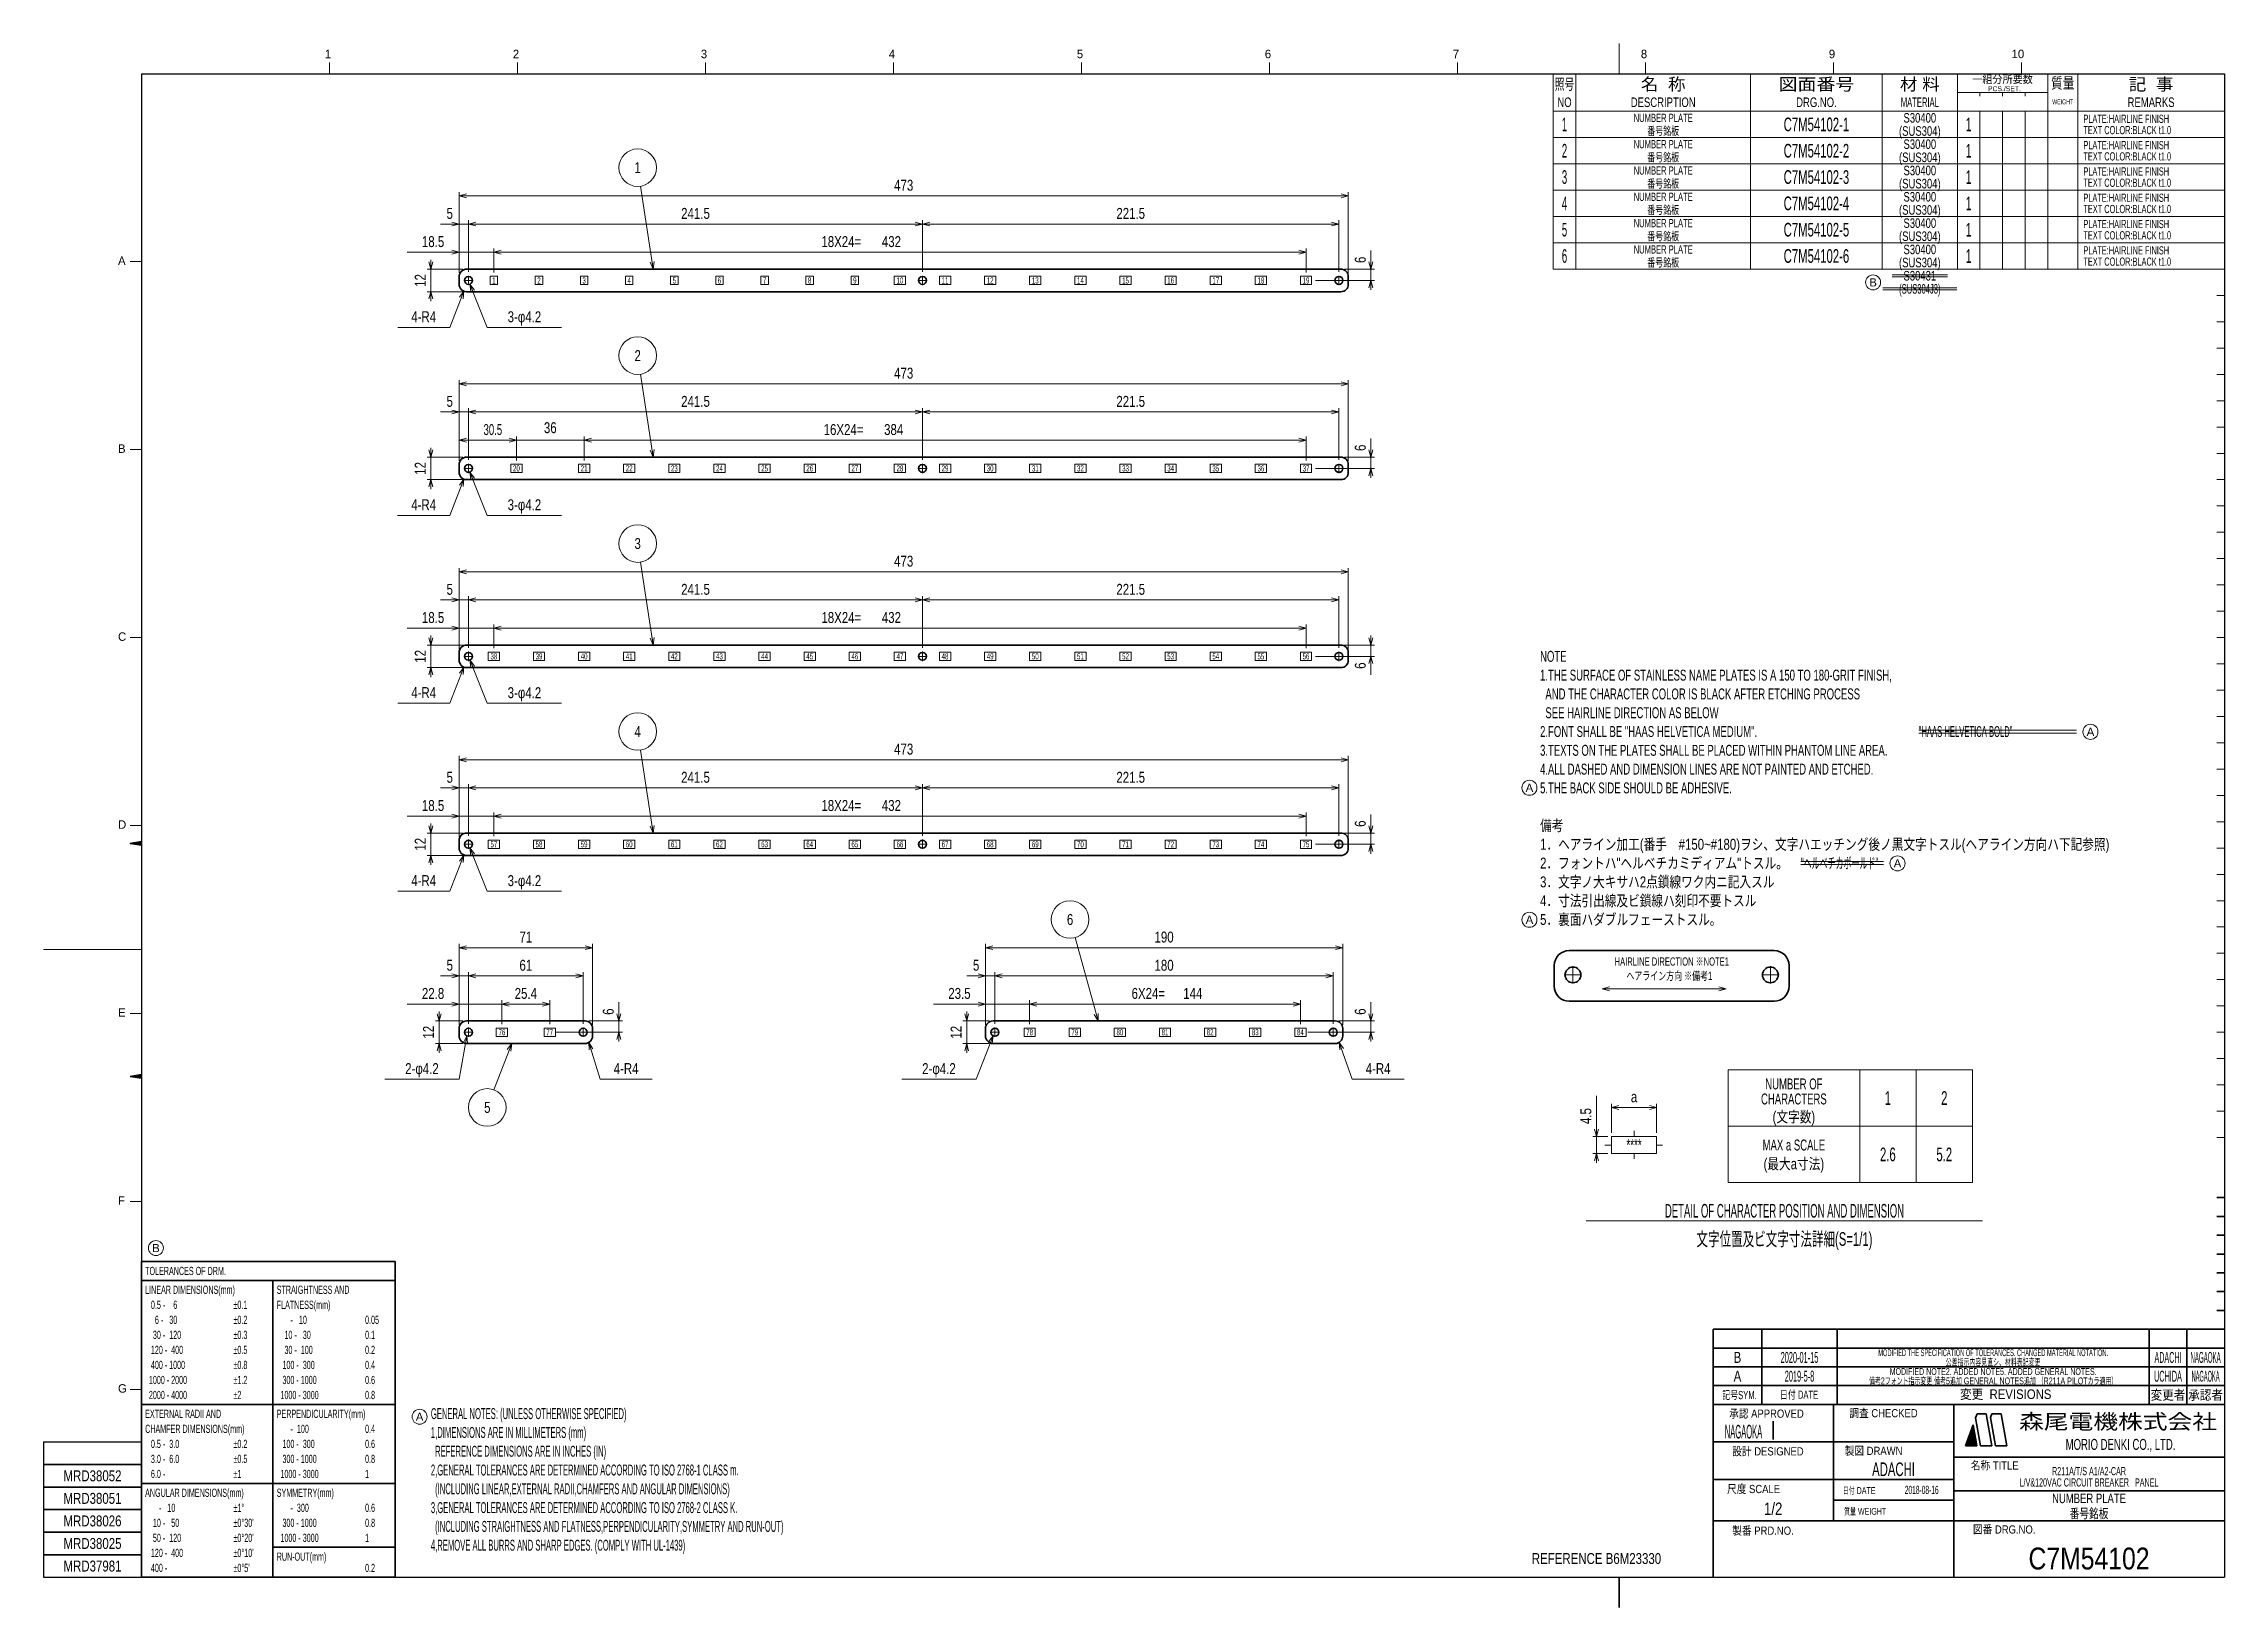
# Model space of a CAD drawing. Header units: millimetres. Extents: x 7 to 587, y 2 to 418.
import ezdxf
from ezdxf.enums import TextEntityAlignment as Align

# ---------------------------------------------------------------- set-up
doc = ezdxf.new("R2010")
doc.units = ezdxf.units.MM
doc.linetypes.add('DASHDOT', pattern=[25.3, 12.7, -6.3, 0, -6.3])
doc.linetypes.add('DIVIDE', pattern=[31.6, 12.7, -6.3, 0, -6.3, 0, -6.3])
for name, color, linetype in [('GR1_03', 7, 'Continuous'), ('GR1_08', 7, 'Continuous'), ('GR1_15', 7, 'Continuous'), ('GR1_16', 7, 'Continuous'), ('GR2_05', 7, 'Continuous'), ('図面枠C7M', 7, 'Continuous'), ('表題、部品表_01', 7, 'Continuous'), ('表題、部品表_02', 7, 'Continuous'), ('表題、部品表_03', 7, 'Continuous'), ('表題、部品表_訂正', 7, 'Continuous')]:
    doc.layers.add(name, color=color, linetype=linetype)
doc.styles.add('HG丸ｺﾞｼｯｸM-PRO', font='')
doc.styles.get('HG丸ｺﾞｼｯｸM-PRO').set_extended_font_data('HG丸ｺﾞｼｯｸM-PRO')

msp = doc.modelspace()

# ---------------------------------------------------------------- texts
at = {"layer": 'GR1_08', "color": 3, "linetype": 'Continuous', "lineweight": 35, "style": 'HG丸ｺﾞｼｯｸM-PRO', "width": 0.592521}
for s, height, p in [('1', 1.64, (126.75, 355)), ('2', 1.64, (138.75, 355)), ('3', 1.64, (150.75, 355)), ('4', 1.64, (162.75, 355)), ('5', 1.64, (174.75, 355)), ('6', 1.64, (186.75, 355)), ('7', 1.64, (198.75, 355)), ('8', 1.64, (210.75, 355)), ('9', 1.64, (222.75, 355)), ('10', 1.636, (234.75, 355)), ('11', 1.636, (246.75, 355)), ('12', 1.636, (258.75, 355)), ('13', 1.636, (270.75, 355)), ('14', 1.636, (282.75, 355)), ('15', 1.636, (294.75, 355)), ('16', 1.636, (306.75, 355)), ('17', 1.636, (318.75, 355)), ('18', 1.636, (330.75, 355)), ('19', 1.636, (342.75, 355)), ('20', 1.636, (132.75, 305)), ('21', 1.636, (150.75, 305)), ('22', 1.636, (162.75, 305)), ('23', 1.636, (174.75, 305)), ('24', 1.636, (186.75, 305)), ('25', 1.636, (198.75, 305)), ('26', 1.636, (210.75, 305)), ('27', 1.636, (222.75, 305)), ('28', 1.636, (234.75, 305)), ('29', 1.636, (246.75, 305)), ('30', 1.636, (258.75, 305)), ('31', 1.636, (270.75, 305)), ('32', 1.636, (282.75, 305)), ('33', 1.636, (294.75, 305)), ('34', 1.636, (306.75, 305)), ('35', 1.636, (318.75, 305)), ('36', 1.636, (330.75, 305)), ('37', 1.636, (342.75, 305)), ('38', 1.636, (126.75, 255)), ('39', 1.636, (138.75, 255)), ('40', 1.636, (150.75, 255)), ('41', 1.636, (162.75, 255)), ('42', 1.636, (174.75, 255)), ('43', 1.636, (186.75, 255)), ('44', 1.636, (198.75, 255)), ('45', 1.636, (210.75, 255)), ('46', 1.636, (222.75, 255)), ('47', 1.636, (234.75, 255)), ('48', 1.636, (246.75, 255)), ('49', 1.636, (258.75, 255)), ('50', 1.636, (270.75, 255)), ('51', 1.636, (282.75, 255)), ('52', 1.636, (294.75, 255)), ('53', 1.636, (306.75, 255)), ('54', 1.636, (318.75, 255)), ('55', 1.636, (330.75, 255)), ('56', 1.636, (342.75, 255)), ('57', 1.636, (126.75, 205)), ('58', 1.636, (138.75, 205)), ('59', 1.636, (150.75, 205)), ('60', 1.636, (162.75, 205)), ('61', 1.636, (174.75, 205)), ('62', 1.636, (186.75, 205)), ('63', 1.636, (198.75, 205)), ('64', 1.636, (210.75, 205)), ('65', 1.636, (222.75, 205)), ('66', 1.636, (234.75, 205)), ('67', 1.636, (246.75, 205)), ('68', 1.636, (258.75, 205)), ('69', 1.636, (270.75, 205)), ('70', 1.636, (282.75, 205)), ('71', 1.636, (294.75, 205)), ('72', 1.636, (306.75, 205)), ('73', 1.636, (318.75, 205)), ('74', 1.636, (330.75, 205)), ('75', 1.636, (342.75, 205)), ('76', 1.636, (128.9, 155)), ('77', 1.636, (141.6, 155)), ('78', 1.636, (269.25, 155)), ('79', 1.636, (281.25, 155)), ('80', 1.636, (293.25, 155)), ('81', 1.636, (305.25, 155)), ('82', 1.636, (317.25, 155)), ('83', 1.636, (329.25, 155)), ('84', 1.636, (341.25, 155))]:
    msp.add_text(s, height=height, dxfattribs=at).set_placement(p, align=Align.MIDDLE_CENTER)
at = {"layer": 'GR1_15', "color": 3, "linetype": 'Continuous', "lineweight": 35, "style": 'HG丸ｺﾞｼｯｸM-PRO', "width": 0.784542}
for s, p in [('1', (165, 385)), ('2', (165, 335)), ('3', (165, 285)), ('4', (165, 235)), ('6', (280, 185)), ('5', (125, 135))]:
    msp.add_text(s, height=2.91, rotation=0, dxfattribs=at).set_placement(p, align=Align.MIDDLE_CENTER)
at = {"layer": 'GR1_16', "color": 3, "linetype": 'Continuous', "lineweight": 35, "style": 'HG丸ｺﾞｼｯｸM-PRO'}
for s, height, rotation, width, p in [('473', 2.909, 0, 0.784542, (235.75, 378)), ('5', 2.91, 0, 0.784542, (115.02, 370.5)), ('241.5', 2.909, 0, 0.7847, (180.38, 370.5)), ('221.5', 2.909, 0, 0.7847, (296.12, 370.5)), ('18.5', 2.909, 0, 0.784749, (110.58, 363)), ('18X24=', 2.909, 0, 0.783889, (219.16, 363)), ('432', 2.909, 0, 0.784542, (232.48, 363)), ('6', 2.91, 90, 0.784542, (359.5, 360.48)), ('12', 2.909, 90, 0.784542, (109.5, 355)), ('473', 2.909, 0, 0.784542, (235.75, 328)), ('5', 2.91, 0, 0.784542, (115.02, 320.5)), ('241.5', 2.909, 0, 0.7847, (180.38, 320.5)), ('221.5', 2.909, 0, 0.7847, (296.12, 320.5)), ('36', 2.909, 0, 0.784542, (141.75, 313.5)), ('16X24=', 2.909, 0, 0.783889, (219.76, 313)), ('384', 2.909, 0, 0.784542, (233.08, 313)), ('6', 2.91, 90, 0.784542, (359.5, 310.48)), ('12', 2.909, 90, 0.784542, (109.5, 305)), ('473', 2.909, 0, 0.784542, (235.75, 278)), ('5', 2.91, 0, 0.784542, (115.02, 270.5)), ('241.5', 2.909, 0, 0.7847, (180.38, 270.5)), ('221.5', 2.909, 0, 0.7847, (296.12, 270.5)), ('18.5', 2.909, 0, 0.784749, (110.58, 263)), ('18X24=', 2.909, 0, 0.783889, (219.16, 263)), ('432', 2.909, 0, 0.784542, (232.48, 263)), ('12', 2.909, 90, 0.784542, (109.5, 255)), ('6', 2.91, 90, 0.784542, (359.5, 252.52)), ('473', 2.909, 0, 0.784542, (235.75, 228)), ('5', 2.91, 0, 0.784542, (115.02, 220.5)), ('241.5', 2.909, 0, 0.7847, (180.38, 220.5)), ('221.5', 2.909, 0, 0.7847, (296.12, 220.5)), ('18.5', 2.909, 0, 0.784749, (110.58, 213)), ('18X24=', 2.909, 0, 0.783889, (219.16, 213)), ('432', 2.909, 0, 0.784542, (232.48, 213)), ('6', 2.91, 90, 0.784542, (359.5, 210.48)), ('12', 2.909, 90, 0.784542, (109.5, 205)), ('71', 2.909, 0, 0.784542, (135.25, 178)), ('5', 2.91, 0, 0.784542, (115.02, 170.5)), ('61', 2.909, 0, 0.784542, (135.25, 170.5)), ('5', 2.91, 0, 0.784542, (255.02, 170.5)), ('180', 2.909, 0, 0.784542, (305, 170.5)), ('22.8', 2.909, 0, 0.784749, (110.58, 163)), ('25.4', 2.909, 0, 0.784749, (135.25, 163)), ('6', 2.91, 90, 0.784542, (159.5, 160.48)), ('6', 2.91, 90, 0.784542, (359.5, 160.48)), ('12', 2.909, 90, 0.784542, (111.7, 155)), ('12', 2.909, 90, 0.784542, (252, 155)), ('2-φ4.2', 2.909, 360, 0.783565, (107.62, 143))]:
    msp.add_text(s, height=height, rotation=rotation, dxfattribs=dict(at, width=width)).set_placement(p, align=Align.BOTTOM_CENTER)
for s, width, p in [('4-R4', 0.783129, (108.09, 343.02)), ('3-φ4.2', 0.783565, (134.88, 343)), ('30.5', 0.652563, (126.48, 313)), ('4-R4', 0.783129, (108.08, 293)), ('3-φ4.2', 0.783565, (134.88, 293)), ('4-R4', 0.783129, (108.09, 243.02)), ('3-φ4.2', 0.783565, (134.88, 243)), ('4-R4', 0.783129, (108.09, 193.02)), ('3-φ4.2', 0.783565, (134.88, 193)), ('190', 0.784542, (305, 178)), ('23.5', 0.784749, (250.58, 163)), ('6X24=', 0.78375, (300.81, 163)), ('144', 0.784542, (312.65, 163)), ('4-R4', 0.783129, (161.92, 143.02)), ('2-φ4.2', 0.783565, (245.12, 143)), ('4-R4', 0.783129, (361.92, 143.01))]:
    msp.add_text(s, height=2.909, dxfattribs=dict(at, width=width)).set_placement(p, align=Align.BOTTOM_CENTER)
at = {"layer": 'GR2_05', "color": 3, "linetype": 'Continuous', "lineweight": 35, "style": 'HG丸ｺﾞｼｯｸM-PRO'}
for s, width, p in [('"HAAS HELVETICA BOLD"', 0.522572, (505.7, 235)), ('"ヘルベチカボールド"', 0.521643, (474.37, 200))]:
    msp.add_text(s, height=2.9091, dxfattribs=dict(at, width=width)).set_placement(p, align=Align.MIDDLE_LEFT)
at = {"layer": '図面枠C7M', "color": 3, "linetype": 'Continuous', "lineweight": 35, "style": 'HG丸ｺﾞｼｯｸM-PRO'}
for s, height, width, p in [('公差指示内容見直シ、材料表記変更', 1.8182, 0.618958, (525.5, 67.25)), ('備考2フォント指示変更 備考5追加 GENERAL NOTES追加 （R211A PILOTカラ適用）', 1.8182, 0.618819, (525.5, 62.25)), ('MRD38052', 2.909, 0.783793, (20, 37)), ('MRD38051', 2.909, 0.783793, (20, 31)), ('MRD38026', 2.909, 0.783793, (20, 25)), ('番号銘板', 2.545, 0.741121, (551, 27)), ('MRD38025', 2.909, 0.783793, (20, 19)), ('MRD37981', 2.909, 0.783793, (20, 13)), ('REFERENCE B6M23330', 2.9091, 0.783546, (420, 15))]:
    msp.add_text(s, height=height, dxfattribs=dict(at, width=width)).set_placement(p, align=Align.MIDDLE_CENTER)
for s, width, p in [('GENERAL NOTES: (UNLESS OTHERWISE SPECIFIED)', 0.52211, (110, 55)), ('1,DIMENSIONS ARE IN MILLIMETERS (mm)', 0.521966, (110, 50)), ('  REFERENCE DIMENSIONS ARE IN INCHES (IN)', 0.521932, (110, 45)), ('2,GENERAL TOLERANCES ARE DETERMINED ACCORDING TO ISO 2768-1 CLASS m.', 0.522186, (110, 40)), ('  (INCLUDING LINEAR,EXTERNAL RADII,CHAMFERS AND ANGULAR DIMENSIONS)', 0.522355, (110, 35)), ('3,GENERAL TOLERANCES ARE DETERMINED ACCORDING TO ISO 2768-2 CLASS K.', 0.52223, (110, 30)), ('  (INCLUDING STRAIGHTNESS AND FLATNESS,PERPENDICULARITY,SYMMETRY AND RUN-OUT)', 0.522087, (110, 25)), ('4,REMOVE ALL BURRS AND SHARP EDGES. (COMPLY WITH UL-1439)', 0.52235, (110, 20))]:
    msp.add_text(s, height=2.9091, dxfattribs=dict(at, width=width)).set_placement(p, align=Align.TOP_LEFT)
at = {"layer": '表題、部品表_01', "color": 3, "linetype": 'Continuous', "lineweight": 35, "style": 'HG丸ｺﾞｼｯｸM-PRO'}
for s, height, width, p in [('NOTE', 2.909, 0.651162, (405, 255)), ('1.THE SURFACE OF STAINLESS NAME PLATES IS A 150 TO 180-GRIT FINISH,', 2.9091, 0.651906, (405, 250)), ('  AND THE CHARACTER COLOR IS BLACK AFTER ETCHING PROCESS', 2.9091, 0.651822, (405, 245)), ('  SEE HAIRLINE DIRECTION AS BELOW', 2.9091, 0.6519, (405, 240)), ('2.FONT SHALL BE "HAAS HELVETICA MEDIUM".', 2.9091, 0.651802, (405, 235)), ('4.ALL DASHED AND DIMENSION LINES ARE NOT PAINTED AND ETCHED.', 2.9091, 0.651815, (405, 225)), ('3.TEXTS ON THE PLATES SHALL BE PLACED WITHIN PHANTOM LINE AREA.', 2.9091, 0.651427, (405, 230)), ('5.THE BACK SIDE SHOULD BE ADHESIVE.', 2.9091, 0.651629, (405, 220)), ('備考', 2.909, 0.781842, (405, 210)), ('1．ヘアライン加工(番手\u3000#150~#180)ヲシ、文字ハエッチング後ノ黒文字トスル(ヘアライン方向ハ下記参照)', 2.9091, 0.782186, (405, 205)), ('2．フォントハ"ヘルベチカミディアム"トスル。', 2.9091, 0.782029, (405, 200)), ('4．寸法引出線及ビ鎖線ハ刻印不要トスル', 2.9091, 0.781949, (405, 190)), ('3．文字ノ大キサハ2点鎖線ワク内ニ記入スル', 2.9091, 0.782038, (405, 195)), ('5．裏面ハダブルフェーストスル。', 2.9091, 0.78197, (405, 185))]:
    msp.add_text(s, height=height, dxfattribs=dict(at, width=width)).set_placement(p, align=Align.MIDDLE_LEFT)
for s, width, p in [('HAIRLINE DIRECTION ※NOTE1', 0.69259, (440.03, 172.06)), ('ヘアライン方向 ※備考1', 0.692024, (439.38, 168.25))]:
    msp.add_text(s, height=2.1818, dxfattribs=dict(at, width=width)).set_placement(p, align=Align.BOTTOM_CENTER)
for s, height, width, p in [('1', 3.64, 0.619953, (497.5, 137.5)), ('2', 3.64, 0.619953, (512.5, 137.5)), ('****', 3.273, 0.594076, (430, 125)), ('2.6', 3.636, 0.618723, (497.5, 122.5)), ('5.2', 3.636, 0.618723, (512.5, 122.5)), ('DETAIL OF CHARACTER POSITION AND DIMENSION', 3.6364, 0.522091, (470, 107.5)), ('文字位置及ビ文字寸法詳細(S=1/1)', 3.6364, 0.619151, (470, 100))]:
    msp.add_text(s, height=height, dxfattribs=dict(at, width=width)).set_placement(p, align=Align.MIDDLE_CENTER)
for s, height, rotation, width, p in [('4.5', 2.909, 90, 0.784839, (419.5, 132.69)), ('a', 2.91, 0, 0.783015, (430, 135.5))]:
    msp.add_text(s, height=height, rotation=rotation, dxfattribs=dict(at, width=width)).set_placement(p, align=Align.BOTTOM_CENTER)
at = {"layer": '表題、部品表_03', "color": 3, "linetype": 'Continuous', "lineweight": 35, "style": 'HG丸ｺﾞｼｯｸM-PRO'}
for s, height, width, p in [('1', 3.64, 0.521199, (411.5, 396.5)), ('NUMBER PLATE', 2.1818, 0.692437, (437.75, 398.25)), ('番号銘板', 2.182, 0.692256, (437.75, 394.75)), ('C7M54102-1', 3.636, 0.61972, (478.5, 396.5)), ('(SUS304)', 2.545, 0.740651, (506, 394.75)), ('S30400', 2.545, 0.740904, (506, 398.25)), ('1', 3.64, 0.576062, (519, 396.5)), ('2', 3.64, 0.521199, (411.5, 389.5)), ('NUMBER PLATE', 2.1818, 0.692437, (437.75, 391.25)), ('番号銘板', 2.182, 0.692256, (437.75, 387.75)), ('C7M54102-2', 3.636, 0.61972, (478.5, 389.5)), ('(SUS304)', 2.545, 0.740651, (506, 387.75)), ('S30400', 2.545, 0.740904, (506, 391.25)), ('1', 3.64, 0.576062, (519, 389.5)), ('3', 3.64, 0.521199, (411.5, 382.5)), ('NUMBER PLATE', 2.1818, 0.692437, (437.75, 384.25)), ('C7M54102-3', 3.636, 0.61972, (478.5, 382.5)), ('S30400', 2.545, 0.740904, (506, 384.25)), ('1', 3.64, 0.576062, (519, 382.5)), ('4', 3.64, 0.521199, (411.5, 375.5)), ('NUMBER PLATE', 2.1818, 0.692437, (437.75, 377.25)), ('番号銘板', 2.182, 0.692256, (437.75, 380.75)), ('C7M54102-4', 3.636, 0.61972, (478.5, 375.5)), ('(SUS304)', 2.545, 0.740651, (506, 380.75)), ('S30400', 2.545, 0.740904, (506, 377.25)), ('1', 3.64, 0.576062, (519, 375.5)), ('NUMBER PLATE', 2.1818, 0.692437, (437.75, 370.25)), ('番号銘板', 2.182, 0.692256, (437.75, 373.75)), ('(SUS304)', 2.545, 0.740651, (506, 373.75)), ('S30400', 2.545, 0.740904, (506, 370.25)), ('5', 3.64, 0.521199, (411.5, 368.5)), ('番号銘板', 2.182, 0.692256, (437.75, 366.75)), ('C7M54102-5', 3.636, 0.61972, (478.5, 368.5)), ('(SUS304)', 2.545, 0.740651, (506, 366.75)), ('1', 3.64, 0.576062, (519, 368.5)), ('6', 3.64, 0.521199, (411.5, 361.5)), ('NUMBER PLATE', 2.1818, 0.692437, (437.75, 363.25)), ('番号銘板', 2.182, 0.692256, (437.75, 359.75)), ('C7M54102-6', 3.636, 0.61972, (478.5, 361.5)), ('(SUS304)', 2.545, 0.740651, (506, 359.75)), ('S30400', 2.545, 0.740904, (506, 363.25)), ('1', 3.64, 0.576062, (519, 361.5))]:
    msp.add_text(s, height=height, dxfattribs=dict(at, width=width)).set_placement(p, align=Align.MIDDLE_CENTER)
for s, width, p in [('TEXT COLOR:BLACK t1.0', 0.618279, (549.5, 395)), ('PLATE:HAIRLINE FINISH', 0.619089, (549.5, 398)), ('TEXT COLOR:BLACK t1.0', 0.618279, (549.5, 388)), ('PLATE:HAIRLINE FINISH', 0.619089, (549.5, 391)), ('PLATE:HAIRLINE FINISH', 0.619089, (549.5, 384)), ('TEXT COLOR:BLACK t1.0', 0.618279, (549.5, 381)), ('PLATE:HAIRLINE FINISH', 0.619089, (549.5, 377)), ('TEXT COLOR:BLACK t1.0', 0.618279, (549.5, 374)), ('TEXT COLOR:BLACK t1.0', 0.618279, (549.5, 367)), ('PLATE:HAIRLINE FINISH', 0.619089, (549.5, 370)), ('TEXT COLOR:BLACK t1.0', 0.618279, (549.5, 360)), ('PLATE:HAIRLINE FINISH', 0.619089, (549.5, 363))]:
    msp.add_text(s, height=2.1818, dxfattribs=dict(at, width=width)).set_placement(p, align=Align.MIDDLE_LEFT)

# ---------------------------------------------------------------- blocks, each defined once
blk = doc.blocks.new('BLKF024')
at = {"layer": '図面枠C7M', "color": 3, "linetype": 'Continuous', "lineweight": 35}
for p, q in [((30.067393, 143.236108), (30.09438, 143.263095)), ((30.188706, 143.216), (30.264271, 143.291564)), ((30.310019, 143.195891), (30.434161, 143.320033)), ((30.431331, 143.175782), (30.604052, 143.348503)), ((30.552644, 143.155673), (30.773942, 143.376972)), ((30.673956, 143.135565), (30.943833, 143.405441)), ((30.795269, 143.115456), (31.113723, 143.43391)), ((30.916582, 143.095347), (31.283614, 143.462379)), ((31.037894, 143.075238), (31.453504, 143.490848)), ((31.159207, 143.05513), (31.623395, 143.519317)), ((31.280519, 143.035021), (31.793285, 143.547787)), ((31.401832, 143.014912), (31.963176, 143.576256)), ((31.523145, 142.994803), (32.133066, 143.604725)), ((31.644457, 142.974695), (32.302957, 143.633194)), ((31.76577, 142.954586), (32.472847, 143.661663)), ((31.887082, 142.934477), (32.642738, 143.690132)), ((32.008395, 142.914368), (32.812628, 143.718601)), ((32.129708, 142.894259), (32.982519, 143.747071)), ((32.25102, 142.874151), (33, 143.62313)), ((32.372333, 142.854042), (33, 143.481709)), ((32.493645, 142.833933), (33, 143.340288)), ((32.614958, 142.813824), (33, 143.198866)), ((32.736271, 142.793716), (33, 143.057445)), ((32.857583, 142.773607), (33, 142.916024)), ((32.978896, 142.753498), (33, 142.774602))]:
    blk.add_line(p, q, dxfattribs=at)
blk = doc.blocks.new('BLKF025')
at = {"layer": '図面枠C7M', "color": 3, "linetype": 'Continuous', "lineweight": 35}
for p, q in [((30.067393, 205.236108), (30.09438, 205.263095)), ((30.188706, 205.216), (30.264271, 205.291564)), ((30.310019, 205.195891), (30.434161, 205.320033)), ((30.431331, 205.175782), (30.604052, 205.348503)), ((30.552644, 205.155673), (30.773942, 205.376972)), ((30.673956, 205.135565), (30.943833, 205.405441)), ((30.795269, 205.115456), (31.113723, 205.43391)), ((30.916582, 205.095347), (31.283614, 205.462379)), ((31.037894, 205.075238), (31.453504, 205.490848)), ((31.159207, 205.05513), (31.623395, 205.519317)), ((31.280519, 205.035021), (31.793285, 205.547787)), ((31.401832, 205.014912), (31.963176, 205.576256)), ((31.523145, 204.994803), (32.133066, 205.604725)), ((31.644457, 204.974695), (32.302957, 205.633194)), ((31.76577, 204.954586), (32.472847, 205.661663)), ((31.887082, 204.934477), (32.642738, 205.690132)), ((32.008395, 204.914368), (32.812628, 205.718601)), ((32.129708, 204.894259), (32.982519, 205.747071)), ((32.25102, 204.874151), (33, 205.62313)), ((32.372333, 204.854042), (33, 205.481709)), ((32.493645, 204.833933), (33, 205.340288)), ((32.614958, 204.813824), (33, 205.198866)), ((32.736271, 204.793716), (33, 205.057445)), ((32.857583, 204.773607), (33, 204.916024)), ((32.978896, 204.753498), (33, 204.774602))]:
    blk.add_line(p, q, dxfattribs=at)
blk = doc.blocks.new('BLKF026')
at = {"layer": '図面枠C7M', "color": 4, "linetype": 'Continuous', "lineweight": 13}
for p, q in [((518.157871, 44.996757), (520.693675, 47.532561)), ((518.211969, 45.192276), (520.672477, 47.652784)), ((518.292898, 45.414626), (520.651278, 47.773006)), ((518.299292, 44.996757), (520.714874, 47.412338)), ((518.373827, 45.636976), (520.63008, 47.893229)), ((518.440714, 44.996757), (520.736072, 47.292115)), ((518.454756, 45.859327), (520.608881, 48.013452)), ((518.535684, 46.081677), (520.587682, 48.133675)), ((518.582135, 44.996757), (520.757271, 47.171892)), ((518.616613, 46.304027), (520.566484, 48.253898)), ((518.697542, 46.526377), (520.545285, 48.374121)), ((518.723556, 44.996757), (520.778469, 47.051669)), ((518.778471, 46.748727), (520.524087, 48.494343)), ((518.8594, 46.971078), (520.502888, 48.614566)), ((518.864978, 44.996757), (520.799668, 46.931447)), ((518.940329, 47.193428), (520.48169, 48.734789)), ((519.006399, 44.996757), (520.820866, 46.811224)), ((519.021258, 47.415778), (520.460491, 48.855012)), ((519.102186, 47.638128), (520.439293, 48.975235)), ((519.147821, 44.996757), (520.842065, 46.691001)), ((519.183115, 47.860479), (520.418094, 49.095457)), ((519.264044, 48.082829), (520.396896, 49.21568)), ((519.289242, 44.996757), (520.863263, 46.570778)), ((519.344973, 48.305179), (520.375697, 49.335903)), ((519.425902, 48.527529), (520.354499, 49.456126)), ((519.430663, 44.996757), (520.884462, 46.450555)), ((519.506831, 48.749879), (520.3333, 49.576349)), ((519.58776, 48.97223), (520.312102, 49.696572)), ((519.668689, 49.19458), (520.290903, 49.816794)), ((519.749617, 49.41693), (520.269705, 49.937017)), ((519.830546, 49.63928), (520.248506, 50.05724)), ((519.911475, 49.861631), (520.227307, 50.177463)), ((519.992404, 50.083981), (520.206109, 50.297686)), ((520.073333, 50.306331), (520.18491, 50.417909)), ((520.154262, 50.528681), (520.163712, 50.538131)), ((519.572085, 44.996757), (520.90566, 46.330332)), ((519.713506, 44.996757), (520.926859, 46.21011)), ((519.854927, 44.996757), (520.948057, 46.089887)), ((519.996349, 44.996757), (520.969256, 45.969664)), ((520.13777, 44.996757), (520.990455, 45.849441)), ((520.279191, 44.996757), (521.011653, 45.729218)), ((520.420613, 44.996757), (521.032852, 45.608995)), ((520.562034, 44.996757), (521.05405, 45.488773)), ((520.703455, 44.996757), (521.075249, 45.36855)), ((520.844877, 44.996757), (521.096447, 45.248327)), ((520.986298, 44.996757), (521.117646, 45.128104)), ((521.12772, 44.996757), (521.138844, 45.007881))]:
    blk.add_line(p, q, dxfattribs=at)
blk = doc.blocks.new('BLKF023')
at = {"layer": '図面枠C7M', "color": 4, "linetype": 'Continuous', "lineweight": 13}
for p, q in [((426, 410), (426, 418)), ((83, 413), (83, 410)), ((133, 413), (133, 410)), ((183, 413), (183, 410)), ((233, 413), (233, 410)), ((283, 413), (283, 410)), ((333, 413), (333, 410)), ((383, 413), (383, 410)), ((433, 413), (433, 410)), ((483, 413), (483, 410)), ((533, 413), (533, 410)), ((585, 393), (587, 393)), ((585, 386), (587, 386)), ((585, 379), (587, 379)), ((585, 372), (587, 372)), ((30, 360), (33, 360)), ((585, 365), (587, 365)), ((585, 358), (587, 358)), ((585, 351), (587, 351)), ((585, 344), (587, 344)), ((585, 337), (587, 337)), ((585, 330), (587, 330)), ((585, 323), (587, 323)), ((585, 316), (587, 316)), ((30, 310), (33, 310)), ((585, 309), (587, 309)), ((585, 302), (587, 302)), ((585, 295), (587, 295)), ((585, 288), (587, 288)), ((585, 281), (587, 281)), ((585, 274), (587, 274)), ((585, 267), (587, 267)), ((30, 260), (33, 260)), ((587, 260), (585, 260)), ((585, 253), (587, 253)), ((585, 246), (587, 246)), ((585, 239), (587, 239)), ((585, 232), (587, 232)), ((585, 225), (587, 225)), ((585, 218), (587, 218)), ((30, 210), (33, 210)), ((585, 211), (587, 211)), ((585, 204), (587, 204)), ((585, 197), (587, 197)), ((585, 190), (587, 190)), ((585, 183), (587, 183)), ((7, 177), (33, 177)), ((585, 176), (587, 176)), ((585, 169), (587, 169)), ((30, 160), (33, 160)), ((585, 162), (587, 162)), ((585, 155), (587, 155)), ((585, 148), (587, 148)), ((585, 141), (587, 141)), ((585, 134), (587, 134)), ((585, 127), (587, 127)), ((30, 110), (33, 110)), ((30, 60), (33, 60))]:
    blk.add_line(p, q, dxfattribs=at)
at = {"layer": '図面枠C7M', "color": 2, "linetype": 'Continuous', "lineweight": 25}
for p, q in [((33, 410), (587, 410)), ((33, 410), (33, 10)), ((587, 410), (587, 10)), ((7, 46), (7, 10)), ((7, 46), (33, 46)), ((7, 10), (587, 10))]:
    blk.add_line(p, q, dxfattribs=at)
at = {"layer": '図面枠C7M', "color": 3, "linetype": 'Continuous', "lineweight": 35}
for p, q in [((33, 205.75), (30, 205.25)), ((30, 205.25), (33, 204.75)), ((33, 143.75), (30, 143.25)), ((30, 143.25), (33, 142.75)), ((587, 111), (585, 111)), ((587, 106), (585, 106)), ((587, 101), (585, 101)), ((587, 96), (585, 96)), ((587, 91), (585, 91)), ((587, 86), (585, 86)), ((451, 76), (587, 76)), ((451, 76), (451, 10)), ((464, 56), (464, 76)), ((484, 56), (484, 76)), ((567, 56), (567, 76)), ((577, 56), (577, 76)), ((587, 81), (585, 81)), ((451, 71), (587, 71)), ((451, 66), (587, 66)), ((451, 61), (587, 61)), ((451, 56), (587, 56)), ((483, 56), (483, 25)), ((515, 56), (515, 10)), ((520.84, 52.4), (521.23, 53.5)), ((522.14, 45), (520.84, 52.4)), ((521.23, 53.5), (523.64, 53.5)), ((525.14, 45), (523.64, 53.5)), ((525.18, 53.5), (524.82, 52.51)), ((526.14, 45), (524.82, 52.51)), ((525.18, 53.5), (527.64, 53.5)), ((529.14, 45), (527.64, 53.5)), ((467.01, 51.56), (467.01, 46.69)), ((518.14, 45), (520.16, 50.55)), ((521.14, 45), (520.16, 50.55)), ((451, 46), (515, 46)), ((515, 42), (587, 42)), ((518.14, 45), (521.14, 45)), ((522.14, 45), (525.14, 45)), ((526.14, 45), (529.14, 45)), ((7, 40), (33, 40)), ((451, 36), (515, 36)), ((7, 34), (33, 34)), ((483, 30.5), (515, 30.5)), ((515, 33), (587, 33)), ((7, 28), (33, 28)), ((451, 25), (587, 25)), ((7, 22), (33, 22)), ((7, 16), (33, 16)), ((426, 2), (426, 10))]:
    blk.add_line(p, q, dxfattribs=at)
for name in ['BLKF025', 'BLKF024']:
    blk.add_blockref(name, (0, 0), dxfattribs=at)
at = {"layer": '図面枠C7M', "color": 4, "linetype": 'Continuous', "lineweight": 13}
blk.add_blockref('BLKF026', (0, 0), dxfattribs=at)
at = {"layer": '図面枠C7M', "color": 4, "linetype": 'Continuous', "lineweight": 13, "style": 'HG丸ｺﾞｼｯｸM-PRO'}
for s, height, width, p in [('1', 2.25, 1.003994, (81.79, 413.45)), ('2', 2.25, 1.003994, (131.79, 413.45)), ('3', 2.25, 1.003994, (181.79, 413.45)), ('4', 2.25, 1.003994, (231.79, 413.45)), ('5', 2.25, 1.003994, (281.79, 413.45)), ('6', 2.25, 1.003994, (331.79, 413.45)), ('7', 2.25, 1.003994, (381.79, 413.45)), ('8', 2.25, 1.003994, (431.8, 413.45)), ('9', 2.25, 1.003994, (481.8, 413.45)), ('10', 2.255, 1.003994, (530.4, 413.45)), ('A', 2.25, 1.002405, (26.79, 358.45)), ('B', 2.25, 1.004704, (26.79, 308.45)), ('D', 2.25, 1.002334, (26.79, 208.45)), ('E', 2.25, 1.001589, (26.79, 158.45)), ('F', 2.25, 0.998986, (26.79, 108.45)), ('G', 2.25, 1.003714, (26.79, 58.45))]:
    blk.add_text(s, height=height, dxfattribs=dict(at, width=width)).set_placement(p, align=Align.BOTTOM_LEFT)
at = {"layer": '図面枠C7M', "color": 3, "linetype": 'Continuous', "lineweight": 35, "style": 'HG丸ｺﾞｼｯｸM-PRO', "width": 1.001214}
blk.add_text('C', height=2.25, dxfattribs=at).set_placement((26.79, 258.45), align=Align.BOTTOM_LEFT)
at = {"layer": '図面枠C7M', "color": 4, "linetype": 'Continuous', "lineweight": 13, "style": 'HG丸ｺﾞｼｯｸM-PRO'}
for s, height, width, p in [('記号SYM.', 2.182, 0.69227, (458.03, 58.49)), ('日付 DATE', 2.182, 0.692507, (473.87, 58.58)), ('変更  REVISIONS', 2.5455, 0.887352, (528.85, 58.72)), ('変更者', 2.545, 0.887717, (572, 58.5)), ('承認者', 2.545, 0.887717, (582, 58.5)), ('承認 APPROVED', 2.1818, 0.863151, (465.21, 53.54)), ('調査 CHECKED', 2.182, 0.863174, (496.34, 53.67)), ('設計 DESIGNED', 2.1818, 0.862613, (465.61, 43.51)), ('製図 DRAWN', 2.182, 0.863099, (493.7, 43.65)), ('名称 TITLE', 2.182, 0.862489, (525.93, 39.77)), ('尺度 SCALE', 2.182, 0.862581, (461.78, 33.49)), ('日付 DATE', 1.818, 0.618255, (489.88, 33.09)), ('製番 PRD.NO.', 2.182, 0.863299, (464.29, 22.41)), ('質量 WEIGHT', 1.818, 0.618812, (491.46, 27.55)), ('図番 DRG.NO.', 2.182, 0.863083, (528.44, 22.73))]:
    blk.add_text(s, height=height, dxfattribs=dict(at, width=width)).set_placement(p, align=Align.MIDDLE_CENTER)
at = {"layer": '図面枠C7M', "color": 2, "linetype": 'Continuous', "lineweight": 25, "style": 'HG丸ｺﾞｼｯｸM-PRO', "width": 1.206081}
blk.add_text('森尾電機株式会社', height=4, dxfattribs=at).set_placement((558.72, 51.43), align=Align.MIDDLE_CENTER)
at = {"layer": '図面枠C7M', "color": 3, "linetype": 'Continuous', "lineweight": 35, "style": 'HG丸ｺﾞｼｯｸM-PRO', "width": 0.652197}
blk.add_text('MORIO DENKI CO., LTD.', height=2.9091, dxfattribs=at).set_placement((559.38, 45.36), align=Align.MIDDLE_CENTER)
blk = doc.blocks.new('BLKF027')
at = {"layer": '図面枠C7M', "color": 3, "linetype": 'Continuous', "lineweight": 35, "style": 'HG丸ｺﾞｼｯｸM-PRO'}
for s, height, width, p in [('B', 2.91, 0.78204, (457.5, 68.5)), ('2020-01-15', 2.909, 0.488281, (474, 68.5)), ('MODIFIED THE SPECIFICATION OF TOLERANCES. CHANGED MATERIAL NOTATION.', 1.8182, 0.497766, (525.5, 69.75)), ('ADACHI', 2.909, 0.39045, (572, 68.5)), ('NAGAOKA', 2.909, 0.334453, (582, 68.5)), ('A', 2.91, 0.782973, (457.5, 63.5)), ('2019-5-8', 2.909, 0.488281, (474, 63.5)), ('MODIFIED NOTE2. ADDED NOTE5. ADDED GENERAL NOTES.', 1.8182, 0.618425, (525.5, 64.75)), ('UCHIDA', 2.909, 0.415827, (572, 63.5)), ('NAGAOKA', 2.909, 0.309653, (582, 63.5)), ('NAGAOKA', 3.636, 0.414524, (459.11, 48.75)), ('ADACHI', 3.636, 0.619335, (499, 38.75)), ('L/V&120VAC CIRCUIT BREAKER\u3000PANEL', 2.1818, 0.522042, (551, 35.25)), ('R211A/T/S A1/A2-CAR', 2.1818, 0.521924, (551, 38.25)), ('1/2', 3.273, 0.80628, (467, 28.25)), ('2018-08-16', 2.182, 0.482412, (506.5, 33.25)), ('NUMBER PLATE', 2.5455, 0.7423, (551, 31)), ('C7M54102', 5.818, 0.846013, (551, 15))]:
    blk.add_text(s, height=height, dxfattribs=dict(at, width=width)).set_placement(p, align=Align.MIDDLE_CENTER)
blk = doc.blocks.new('FXTIP_ARROW_S')
at = {"color": 0, "linetype": 'Continuous', "lineweight": -2}
for q in [(-1, 0), (-0.97, 0.26), (-0.97, -0.26)]:
    blk.add_line((0, 0), q, dxfattribs=at)
blk = doc.blocks.new('FXTIP_ARROW_E')
at = {"color": 0, "linetype": 'Continuous', "lineweight": -2}
for q in [(-1, 0), (-0.97, 0.26), (-0.97, -0.26)]:
    blk.add_line((0, 0), q, dxfattribs=at)
blk = doc.blocks.new('BLKF028')
at = {"layer": 'GR1_08', "color": 3, "linetype": 'Continuous', "lineweight": 35}
for p, q in [((117.5, 354), (117.5, 356)), ((119.5, 358), (352, 358)), ((354, 354), (354, 356)), ((119.5, 352), (352, 352))]:
    blk.add_line(p, q, dxfattribs=at)
for centre in [(120, 355), (240.75, 355), (351.5, 355)]:
    blk.add_circle(centre, 1.05, dxfattribs=at)
for centre, start, end in [((119.5, 356), 90, 180), ((119.5, 354), 180, 270), ((352, 356), 360, 90), ((352, 354), 270, 360)]:
    blk.add_arc(centre, 2, start, end, dxfattribs=at)
blk = doc.blocks.new('BLKF029')
at = {"layer": 'GR1_03', "color": 4, "linetype": 'DIVIDE', "lineweight": 13}
for p, q in [((127.75, 356.13), (125.75, 356.13)), ((125.75, 356.13), (125.75, 353.88)), ((125.75, 353.88), (127.75, 353.88)), ((127.75, 353.88), (127.75, 356.13))]:
    blk.add_line(p, q, dxfattribs=at)
blk = doc.blocks.new('BLKF030')
at = {"layer": 'GR1_03', "color": 4, "linetype": 'DIVIDE', "lineweight": 13}
for p, q in [((139.75, 356.13), (137.75, 356.13)), ((137.75, 356.13), (137.75, 353.88)), ((137.75, 353.88), (139.75, 353.88)), ((139.75, 353.88), (139.75, 356.13))]:
    blk.add_line(p, q, dxfattribs=at)
blk = doc.blocks.new('BLKF031')
at = {"layer": 'GR1_03', "color": 4, "linetype": 'DIVIDE', "lineweight": 13}
for p, q in [((151.75, 356.13), (149.75, 356.13)), ((149.75, 356.13), (149.75, 353.88)), ((149.75, 353.88), (151.75, 353.88)), ((151.75, 353.88), (151.75, 356.13))]:
    blk.add_line(p, q, dxfattribs=at)
blk = doc.blocks.new('BLKF032')
at = {"layer": 'GR1_03', "color": 4, "linetype": 'DIVIDE', "lineweight": 13}
for p, q in [((163.75, 356.13), (161.75, 356.13)), ((161.75, 356.13), (161.75, 353.88)), ((161.75, 353.88), (163.75, 353.88)), ((163.75, 353.88), (163.75, 356.13))]:
    blk.add_line(p, q, dxfattribs=at)
blk = doc.blocks.new('BLKF033')
at = {"layer": 'GR1_03', "color": 4, "linetype": 'DIVIDE', "lineweight": 13}
for p, q in [((175.75, 356.13), (173.75, 356.13)), ((173.75, 356.13), (173.75, 353.88)), ((173.75, 353.88), (175.75, 353.88)), ((175.75, 353.88), (175.75, 356.13))]:
    blk.add_line(p, q, dxfattribs=at)
blk = doc.blocks.new('BLKF034')
at = {"layer": 'GR1_03', "color": 4, "linetype": 'DIVIDE', "lineweight": 13}
for p, q in [((187.75, 356.13), (185.75, 356.13)), ((185.75, 356.13), (185.75, 353.88)), ((185.75, 353.88), (187.75, 353.88)), ((187.75, 353.88), (187.75, 356.13))]:
    blk.add_line(p, q, dxfattribs=at)
blk = doc.blocks.new('BLKF035')
at = {"layer": 'GR1_03', "color": 4, "linetype": 'DIVIDE', "lineweight": 13}
for p, q in [((199.75, 356.13), (197.75, 356.13)), ((197.75, 356.13), (197.75, 353.88)), ((197.75, 353.88), (199.75, 353.88)), ((199.75, 353.88), (199.75, 356.13))]:
    blk.add_line(p, q, dxfattribs=at)
blk = doc.blocks.new('BLKF036')
at = {"layer": 'GR1_03', "color": 4, "linetype": 'DIVIDE', "lineweight": 13}
for p, q in [((211.75, 356.13), (209.75, 356.13)), ((209.75, 356.13), (209.75, 353.88)), ((209.75, 353.88), (211.75, 353.88)), ((211.75, 353.88), (211.75, 356.13))]:
    blk.add_line(p, q, dxfattribs=at)
blk = doc.blocks.new('BLKF037')
at = {"layer": 'GR1_03', "color": 4, "linetype": 'DIVIDE', "lineweight": 13}
for p, q in [((223.75, 356.13), (221.75, 356.13)), ((221.75, 356.13), (221.75, 353.88)), ((221.75, 353.88), (223.75, 353.88)), ((223.75, 353.88), (223.75, 356.13))]:
    blk.add_line(p, q, dxfattribs=at)
blk = doc.blocks.new('BLKF038')
at = {"layer": 'GR1_03', "color": 4, "linetype": 'DIVIDE', "lineweight": 13}
for p, q in [((236.25, 356.13), (233.25, 356.13)), ((233.25, 356.13), (233.25, 353.88)), ((233.25, 353.88), (236.25, 353.88)), ((236.25, 353.88), (236.25, 356.13))]:
    blk.add_line(p, q, dxfattribs=at)
blk = doc.blocks.new('BLKF039')
at = {"layer": 'GR1_03', "color": 4, "linetype": 'DIVIDE', "lineweight": 13}
for p, q in [((248.25, 356.13), (245.25, 356.13)), ((245.25, 356.13), (245.25, 353.88)), ((245.25, 353.88), (248.25, 353.88)), ((248.25, 353.88), (248.25, 356.13))]:
    blk.add_line(p, q, dxfattribs=at)
blk = doc.blocks.new('BLKF040')
at = {"layer": 'GR1_03', "color": 4, "linetype": 'DIVIDE', "lineweight": 13}
for p, q in [((260.25, 356.13), (257.25, 356.13)), ((257.25, 356.13), (257.25, 353.88)), ((257.25, 353.88), (260.25, 353.88)), ((260.25, 353.88), (260.25, 356.13))]:
    blk.add_line(p, q, dxfattribs=at)
blk = doc.blocks.new('BLKF041')
at = {"layer": 'GR1_03', "color": 4, "linetype": 'DIVIDE', "lineweight": 13}
for p, q in [((272.25, 356.13), (269.25, 356.13)), ((269.25, 356.13), (269.25, 353.88)), ((269.25, 353.88), (272.25, 353.88)), ((272.25, 353.88), (272.25, 356.13))]:
    blk.add_line(p, q, dxfattribs=at)
blk = doc.blocks.new('BLKF042')
at = {"layer": 'GR1_03', "color": 4, "linetype": 'DIVIDE', "lineweight": 13}
for p, q in [((284.25, 356.13), (281.25, 356.13)), ((281.25, 356.13), (281.25, 353.88)), ((281.25, 353.88), (284.25, 353.88)), ((284.25, 353.88), (284.25, 356.13))]:
    blk.add_line(p, q, dxfattribs=at)
blk = doc.blocks.new('BLKF043')
at = {"layer": 'GR1_03', "color": 4, "linetype": 'DIVIDE', "lineweight": 13}
for p, q in [((296.25, 356.13), (293.25, 356.13)), ((293.25, 356.13), (293.25, 353.88)), ((293.25, 353.88), (296.25, 353.88)), ((296.25, 353.88), (296.25, 356.13))]:
    blk.add_line(p, q, dxfattribs=at)
blk = doc.blocks.new('BLKF044')
at = {"layer": 'GR1_03', "color": 4, "linetype": 'DIVIDE', "lineweight": 13}
for p, q in [((308.25, 356.13), (305.25, 356.13)), ((305.25, 356.13), (305.25, 353.88)), ((305.25, 353.88), (308.25, 353.88)), ((308.25, 353.88), (308.25, 356.13))]:
    blk.add_line(p, q, dxfattribs=at)
blk = doc.blocks.new('BLKF045')
at = {"layer": 'GR1_03', "color": 4, "linetype": 'DIVIDE', "lineweight": 13}
for p, q in [((320.25, 356.13), (317.25, 356.13)), ((317.25, 356.13), (317.25, 353.88)), ((317.25, 353.88), (320.25, 353.88)), ((320.25, 353.88), (320.25, 356.13))]:
    blk.add_line(p, q, dxfattribs=at)
blk = doc.blocks.new('BLKF046')
at = {"layer": 'GR1_03', "color": 4, "linetype": 'DIVIDE', "lineweight": 13}
for p, q in [((332.25, 356.13), (329.25, 356.13)), ((329.25, 356.13), (329.25, 353.88)), ((329.25, 353.88), (332.25, 353.88)), ((332.25, 353.88), (332.25, 356.13))]:
    blk.add_line(p, q, dxfattribs=at)
blk = doc.blocks.new('BLKF047')
at = {"layer": 'GR1_03', "color": 4, "linetype": 'DIVIDE', "lineweight": 13}
for p, q in [((344.25, 356.13), (341.25, 356.13)), ((341.25, 356.13), (341.25, 353.88)), ((341.25, 353.88), (344.25, 353.88)), ((344.25, 353.88), (344.25, 356.13))]:
    blk.add_line(p, q, dxfattribs=at)
blk = doc.blocks.new('BLKF048')
at = {"layer": 'GR1_08', "color": 3, "linetype": 'Continuous', "lineweight": 35}
for p, q in [((119.5, 308), (352, 308)), ((117.5, 304), (117.5, 306)), ((119.5, 302), (352, 302)), ((354, 304), (354, 306))]:
    blk.add_line(p, q, dxfattribs=at)
for centre in [(120, 305), (240.75, 305), (351.5, 305)]:
    blk.add_circle(centre, 1.05, dxfattribs=at)
for centre, start, end in [((119.5, 306), 90, 180), ((352, 306), 360, 90), ((119.5, 304), 180, 270), ((352, 304), 270, 360)]:
    blk.add_arc(centre, 2, start, end, dxfattribs=at)
blk = doc.blocks.new('BLKF049')
at = {"layer": 'GR1_03', "color": 4, "linetype": 'DIVIDE', "lineweight": 13}
for p, q in [((236.25, 306.13), (233.25, 306.13)), ((233.25, 306.13), (233.25, 303.88)), ((233.25, 303.88), (236.25, 303.88)), ((236.25, 303.88), (236.25, 306.13))]:
    blk.add_line(p, q, dxfattribs=at)
blk = doc.blocks.new('BLKF050')
at = {"layer": 'GR1_03', "color": 4, "linetype": 'DIVIDE', "lineweight": 13}
for p, q in [((248.25, 306.13), (245.25, 306.13)), ((245.25, 306.13), (245.25, 303.88)), ((245.25, 303.88), (248.25, 303.88)), ((248.25, 303.88), (248.25, 306.13))]:
    blk.add_line(p, q, dxfattribs=at)
blk = doc.blocks.new('BLKF051')
at = {"layer": 'GR1_03', "color": 4, "linetype": 'DIVIDE', "lineweight": 13}
for p, q in [((260.25, 306.13), (257.25, 306.13)), ((257.25, 306.13), (257.25, 303.88)), ((257.25, 303.88), (260.25, 303.88)), ((260.25, 303.88), (260.25, 306.13))]:
    blk.add_line(p, q, dxfattribs=at)
blk = doc.blocks.new('BLKF052')
at = {"layer": 'GR1_03', "color": 4, "linetype": 'DIVIDE', "lineweight": 13}
for p, q in [((272.25, 306.13), (269.25, 306.13)), ((269.25, 306.13), (269.25, 303.88)), ((269.25, 303.88), (272.25, 303.88)), ((272.25, 303.88), (272.25, 306.13))]:
    blk.add_line(p, q, dxfattribs=at)
blk = doc.blocks.new('BLKF053')
at = {"layer": 'GR1_03', "color": 4, "linetype": 'DIVIDE', "lineweight": 13}
for p, q in [((284.25, 306.13), (281.25, 306.13)), ((281.25, 306.13), (281.25, 303.88)), ((281.25, 303.88), (284.25, 303.88)), ((284.25, 303.88), (284.25, 306.13))]:
    blk.add_line(p, q, dxfattribs=at)
blk = doc.blocks.new('BLKF054')
at = {"layer": 'GR1_03', "color": 4, "linetype": 'DIVIDE', "lineweight": 13}
for p, q in [((296.25, 306.13), (293.25, 306.13)), ((293.25, 306.13), (293.25, 303.88)), ((293.25, 303.88), (296.25, 303.88)), ((296.25, 303.88), (296.25, 306.13))]:
    blk.add_line(p, q, dxfattribs=at)
blk = doc.blocks.new('BLKF055')
at = {"layer": 'GR1_03', "color": 4, "linetype": 'DIVIDE', "lineweight": 13}
for p, q in [((308.25, 306.13), (305.25, 306.13)), ((305.25, 306.13), (305.25, 303.88)), ((305.25, 303.88), (308.25, 303.88)), ((308.25, 303.88), (308.25, 306.13))]:
    blk.add_line(p, q, dxfattribs=at)
blk = doc.blocks.new('BLKF056')
at = {"layer": 'GR1_03', "color": 4, "linetype": 'DIVIDE', "lineweight": 13}
for p, q in [((320.25, 306.13), (317.25, 306.13)), ((317.25, 306.13), (317.25, 303.88)), ((317.25, 303.88), (320.25, 303.88)), ((320.25, 303.88), (320.25, 306.13))]:
    blk.add_line(p, q, dxfattribs=at)
blk = doc.blocks.new('BLKF057')
at = {"layer": 'GR1_03', "color": 4, "linetype": 'DIVIDE', "lineweight": 13}
for p, q in [((332.25, 306.13), (329.25, 306.13)), ((329.25, 306.13), (329.25, 303.88)), ((329.25, 303.88), (332.25, 303.88)), ((332.25, 303.88), (332.25, 306.13))]:
    blk.add_line(p, q, dxfattribs=at)
blk = doc.blocks.new('BLKF058')
at = {"layer": 'GR1_03', "color": 4, "linetype": 'DIVIDE', "lineweight": 13}
for p, q in [((344.25, 306.13), (341.25, 306.13)), ((341.25, 306.13), (341.25, 303.88)), ((341.25, 303.88), (344.25, 303.88)), ((344.25, 303.88), (344.25, 306.13))]:
    blk.add_line(p, q, dxfattribs=at)
blk = doc.blocks.new('BLKF059')
at = {"layer": 'GR1_03', "color": 4, "linetype": 'DIVIDE', "lineweight": 13}
for p, q in [((188.25, 306.13), (185.25, 306.13)), ((185.25, 306.13), (185.25, 303.88)), ((185.25, 303.88), (188.25, 303.88)), ((188.25, 303.88), (188.25, 306.13))]:
    blk.add_line(p, q, dxfattribs=at)
blk = doc.blocks.new('BLKF060')
at = {"layer": 'GR1_03', "color": 4, "linetype": 'DIVIDE', "lineweight": 13}
for p, q in [((200.25, 306.13), (197.25, 306.13)), ((197.25, 306.13), (197.25, 303.88)), ((197.25, 303.88), (200.25, 303.88)), ((200.25, 303.88), (200.25, 306.13))]:
    blk.add_line(p, q, dxfattribs=at)
blk = doc.blocks.new('BLKF061')
at = {"layer": 'GR1_03', "color": 4, "linetype": 'DIVIDE', "lineweight": 13}
for p, q in [((212.25, 306.13), (209.25, 306.13)), ((209.25, 306.13), (209.25, 303.88)), ((209.25, 303.88), (212.25, 303.88)), ((212.25, 303.88), (212.25, 306.13))]:
    blk.add_line(p, q, dxfattribs=at)
blk = doc.blocks.new('BLKF062')
at = {"layer": 'GR1_03', "color": 4, "linetype": 'DIVIDE', "lineweight": 13}
for p, q in [((224.25, 306.13), (221.25, 306.13)), ((221.25, 306.13), (221.25, 303.88)), ((221.25, 303.88), (224.25, 303.88)), ((224.25, 303.88), (224.25, 306.13))]:
    blk.add_line(p, q, dxfattribs=at)
blk = doc.blocks.new('BLKF063')
at = {"layer": 'GR1_03', "color": 4, "linetype": 'DIVIDE', "lineweight": 13}
for p, q in [((152.25, 306.13), (149.25, 306.13)), ((149.25, 306.13), (149.25, 303.88)), ((149.25, 303.88), (152.25, 303.88)), ((152.25, 303.88), (152.25, 306.13))]:
    blk.add_line(p, q, dxfattribs=at)
blk = doc.blocks.new('BLKF064')
at = {"layer": 'GR1_03', "color": 4, "linetype": 'DIVIDE', "lineweight": 13}
for p, q in [((164.25, 306.13), (161.25, 306.13)), ((161.25, 306.13), (161.25, 303.88)), ((161.25, 303.88), (164.25, 303.88)), ((164.25, 303.88), (164.25, 306.13))]:
    blk.add_line(p, q, dxfattribs=at)
blk = doc.blocks.new('BLKF065')
at = {"layer": 'GR1_03', "color": 4, "linetype": 'DIVIDE', "lineweight": 13}
for p, q in [((176.25, 306.13), (173.25, 306.13)), ((173.25, 306.13), (173.25, 303.88)), ((173.25, 303.88), (176.25, 303.88)), ((176.25, 303.88), (176.25, 306.13))]:
    blk.add_line(p, q, dxfattribs=at)
blk = doc.blocks.new('BLKF066')
at = {"layer": 'GR1_03', "color": 4, "linetype": 'DIVIDE', "lineweight": 13}
for p, q in [((134.25, 306.13), (131.25, 306.13)), ((131.25, 306.13), (131.25, 303.88)), ((131.25, 303.88), (134.25, 303.88)), ((134.25, 303.88), (134.25, 306.13))]:
    blk.add_line(p, q, dxfattribs=at)
blk = doc.blocks.new('BLKF067')
at = {"layer": 'GR1_08', "color": 3, "linetype": 'Continuous', "lineweight": 35}
for p, q in [((117.5, 254), (117.5, 256)), ((119.5, 258), (352, 258)), ((354, 254), (354, 256)), ((119.5, 252), (352, 252))]:
    blk.add_line(p, q, dxfattribs=at)
for centre in [(120, 255), (240.75, 255), (351.5, 255)]:
    blk.add_circle(centre, 1.05, dxfattribs=at)
for centre, start, end in [((119.5, 256), 90, 180), ((352, 256), 360, 90), ((119.5, 254), 180, 270), ((352, 254), 270, 360)]:
    blk.add_arc(centre, 2, start, end, dxfattribs=at)
blk = doc.blocks.new('BLKF068')
at = {"layer": 'GR1_03', "color": 4, "linetype": 'DIVIDE', "lineweight": 13}
for p, q in [((236.25, 256.13), (233.25, 256.13)), ((233.25, 256.13), (233.25, 253.88)), ((236.25, 253.88), (236.25, 256.13)), ((233.25, 253.88), (236.25, 253.88))]:
    blk.add_line(p, q, dxfattribs=at)
blk = doc.blocks.new('BLKF069')
at = {"layer": 'GR1_03', "color": 4, "linetype": 'DIVIDE', "lineweight": 13}
for p, q in [((248.25, 256.13), (245.25, 256.13)), ((245.25, 256.13), (245.25, 253.88)), ((248.25, 253.88), (248.25, 256.13)), ((245.25, 253.88), (248.25, 253.88))]:
    blk.add_line(p, q, dxfattribs=at)
blk = doc.blocks.new('BLKF070')
at = {"layer": 'GR1_03', "color": 4, "linetype": 'DIVIDE', "lineweight": 13}
for p, q in [((260.25, 256.13), (257.25, 256.13)), ((257.25, 256.13), (257.25, 253.88)), ((260.25, 253.88), (260.25, 256.13)), ((257.25, 253.88), (260.25, 253.88))]:
    blk.add_line(p, q, dxfattribs=at)
blk = doc.blocks.new('BLKF071')
at = {"layer": 'GR1_03', "color": 4, "linetype": 'DIVIDE', "lineweight": 13}
for p, q in [((272.25, 256.13), (269.25, 256.13)), ((269.25, 256.13), (269.25, 253.88)), ((272.25, 253.88), (272.25, 256.13)), ((269.25, 253.88), (272.25, 253.88))]:
    blk.add_line(p, q, dxfattribs=at)
blk = doc.blocks.new('BLKF072')
at = {"layer": 'GR1_03', "color": 4, "linetype": 'DIVIDE', "lineweight": 13}
for p, q in [((284.25, 256.13), (281.25, 256.13)), ((281.25, 256.13), (281.25, 253.88)), ((284.25, 253.88), (284.25, 256.13)), ((281.25, 253.88), (284.25, 253.88))]:
    blk.add_line(p, q, dxfattribs=at)
blk = doc.blocks.new('BLKF073')
at = {"layer": 'GR1_03', "color": 4, "linetype": 'DIVIDE', "lineweight": 13}
for p, q in [((296.25, 256.13), (293.25, 256.13)), ((293.25, 256.13), (293.25, 253.88)), ((296.25, 253.88), (296.25, 256.13)), ((293.25, 253.88), (296.25, 253.88))]:
    blk.add_line(p, q, dxfattribs=at)
blk = doc.blocks.new('BLKF074')
at = {"layer": 'GR1_03', "color": 4, "linetype": 'DIVIDE', "lineweight": 13}
for p, q in [((308.25, 256.13), (305.25, 256.13)), ((305.25, 256.13), (305.25, 253.88)), ((308.25, 253.88), (308.25, 256.13)), ((305.25, 253.88), (308.25, 253.88))]:
    blk.add_line(p, q, dxfattribs=at)
blk = doc.blocks.new('BLKF075')
at = {"layer": 'GR1_03', "color": 4, "linetype": 'DIVIDE', "lineweight": 13}
for p, q in [((320.25, 256.13), (317.25, 256.13)), ((317.25, 256.13), (317.25, 253.88)), ((320.25, 253.88), (320.25, 256.13)), ((317.25, 253.88), (320.25, 253.88))]:
    blk.add_line(p, q, dxfattribs=at)
blk = doc.blocks.new('BLKF076')
at = {"layer": 'GR1_03', "color": 4, "linetype": 'DIVIDE', "lineweight": 13}
for p, q in [((332.25, 256.13), (329.25, 256.13)), ((329.25, 256.13), (329.25, 253.88)), ((332.25, 253.88), (332.25, 256.13)), ((329.25, 253.88), (332.25, 253.88))]:
    blk.add_line(p, q, dxfattribs=at)
blk = doc.blocks.new('BLKF077')
at = {"layer": 'GR1_03', "color": 4, "linetype": 'DIVIDE', "lineweight": 13}
for p, q in [((344.25, 256.13), (341.25, 256.13)), ((341.25, 256.13), (341.25, 253.88)), ((344.25, 253.88), (344.25, 256.13)), ((341.25, 253.88), (344.25, 253.88))]:
    blk.add_line(p, q, dxfattribs=at)
blk = doc.blocks.new('BLKF078')
at = {"layer": 'GR1_03', "color": 4, "linetype": 'DIVIDE', "lineweight": 13}
for p, q in [((188.25, 256.13), (185.25, 256.13)), ((185.25, 256.13), (185.25, 253.88)), ((188.25, 253.88), (188.25, 256.13)), ((185.25, 253.88), (188.25, 253.88))]:
    blk.add_line(p, q, dxfattribs=at)
blk = doc.blocks.new('BLKF079')
at = {"layer": 'GR1_03', "color": 4, "linetype": 'DIVIDE', "lineweight": 13}
for p, q in [((200.25, 256.13), (197.25, 256.13)), ((197.25, 256.13), (197.25, 253.88)), ((200.25, 253.88), (200.25, 256.13)), ((197.25, 253.88), (200.25, 253.88))]:
    blk.add_line(p, q, dxfattribs=at)
blk = doc.blocks.new('BLKF080')
at = {"layer": 'GR1_03', "color": 4, "linetype": 'DIVIDE', "lineweight": 13}
for p, q in [((212.25, 256.13), (209.25, 256.13)), ((209.25, 256.13), (209.25, 253.88)), ((212.25, 253.88), (212.25, 256.13)), ((209.25, 253.88), (212.25, 253.88))]:
    blk.add_line(p, q, dxfattribs=at)
blk = doc.blocks.new('BLKF081')
at = {"layer": 'GR1_03', "color": 4, "linetype": 'DIVIDE', "lineweight": 13}
for p, q in [((224.25, 256.13), (221.25, 256.13)), ((221.25, 256.13), (221.25, 253.88)), ((224.25, 253.88), (224.25, 256.13)), ((221.25, 253.88), (224.25, 253.88))]:
    blk.add_line(p, q, dxfattribs=at)
blk = doc.blocks.new('BLKF082')
at = {"layer": 'GR1_03', "color": 4, "linetype": 'DIVIDE', "lineweight": 13}
for p, q in [((152.25, 256.13), (149.25, 256.13)), ((149.25, 256.13), (149.25, 253.88)), ((152.25, 253.88), (152.25, 256.13)), ((149.25, 253.88), (152.25, 253.88))]:
    blk.add_line(p, q, dxfattribs=at)
blk = doc.blocks.new('BLKF083')
at = {"layer": 'GR1_03', "color": 4, "linetype": 'DIVIDE', "lineweight": 13}
for p, q in [((164.25, 256.13), (161.25, 256.13)), ((161.25, 256.13), (161.25, 253.88)), ((164.25, 253.88), (164.25, 256.13)), ((161.25, 253.88), (164.25, 253.88))]:
    blk.add_line(p, q, dxfattribs=at)
blk = doc.blocks.new('BLKF084')
at = {"layer": 'GR1_03', "color": 4, "linetype": 'DIVIDE', "lineweight": 13}
for p, q in [((176.25, 256.13), (173.25, 256.13)), ((173.25, 256.13), (173.25, 253.88)), ((176.25, 253.88), (176.25, 256.13)), ((173.25, 253.88), (176.25, 253.88))]:
    blk.add_line(p, q, dxfattribs=at)
blk = doc.blocks.new('BLKF085')
at = {"layer": 'GR1_03', "color": 4, "linetype": 'DIVIDE', "lineweight": 13}
for p, q in [((140.25, 256.13), (137.25, 256.13)), ((137.25, 256.13), (137.25, 253.88)), ((140.25, 253.88), (140.25, 256.13)), ((137.25, 253.88), (140.25, 253.88))]:
    blk.add_line(p, q, dxfattribs=at)
blk = doc.blocks.new('BLKF086')
at = {"layer": 'GR1_03', "color": 4, "linetype": 'DIVIDE', "lineweight": 13}
for p, q in [((128.25, 256.13), (125.25, 256.13)), ((125.25, 256.13), (125.25, 253.88)), ((128.25, 253.88), (128.25, 256.13)), ((125.25, 253.88), (128.25, 253.88))]:
    blk.add_line(p, q, dxfattribs=at)
blk = doc.blocks.new('BLKF087')
at = {"layer": 'GR1_08', "color": 3, "linetype": 'Continuous', "lineweight": 35}
for p, q in [((117.5, 204), (117.5, 206)), ((119.5, 208), (352, 208)), ((354, 204), (354, 206)), ((119.5, 202), (352, 202))]:
    blk.add_line(p, q, dxfattribs=at)
for centre in [(120, 205), (240.75, 205), (351.5, 205)]:
    blk.add_circle(centre, 1.05, dxfattribs=at)
for centre, start, end in [((119.5, 206), 90, 180), ((119.5, 204), 180, 270), ((352, 206), 360, 90), ((352, 204), 270, 360)]:
    blk.add_arc(centre, 2, start, end, dxfattribs=at)
blk = doc.blocks.new('BLKF088')
at = {"layer": 'GR1_03', "color": 4, "linetype": 'DIVIDE', "lineweight": 13}
for p, q in [((236.25, 206.13), (233.25, 206.13)), ((233.25, 206.13), (233.25, 203.88)), ((233.25, 203.88), (236.25, 203.88)), ((236.25, 203.88), (236.25, 206.13))]:
    blk.add_line(p, q, dxfattribs=at)
blk = doc.blocks.new('BLKF089')
at = {"layer": 'GR1_03', "color": 4, "linetype": 'DIVIDE', "lineweight": 13}
for p, q in [((248.25, 206.13), (245.25, 206.13)), ((245.25, 206.13), (245.25, 203.88)), ((245.25, 203.88), (248.25, 203.88)), ((248.25, 203.88), (248.25, 206.13))]:
    blk.add_line(p, q, dxfattribs=at)
blk = doc.blocks.new('BLKF090')
at = {"layer": 'GR1_03', "color": 4, "linetype": 'DIVIDE', "lineweight": 13}
for p, q in [((260.25, 206.13), (257.25, 206.13)), ((257.25, 206.13), (257.25, 203.88)), ((257.25, 203.88), (260.25, 203.88)), ((260.25, 203.88), (260.25, 206.13))]:
    blk.add_line(p, q, dxfattribs=at)
blk = doc.blocks.new('BLKF091')
at = {"layer": 'GR1_03', "color": 4, "linetype": 'DIVIDE', "lineweight": 13}
for p, q in [((272.25, 206.13), (269.25, 206.13)), ((269.25, 206.13), (269.25, 203.88)), ((269.25, 203.88), (272.25, 203.88)), ((272.25, 203.88), (272.25, 206.13))]:
    blk.add_line(p, q, dxfattribs=at)
blk = doc.blocks.new('BLKF092')
at = {"layer": 'GR1_03', "color": 4, "linetype": 'DIVIDE', "lineweight": 13}
for p, q in [((284.25, 206.13), (281.25, 206.13)), ((281.25, 206.13), (281.25, 203.88)), ((281.25, 203.88), (284.25, 203.88)), ((284.25, 203.88), (284.25, 206.13))]:
    blk.add_line(p, q, dxfattribs=at)
blk = doc.blocks.new('BLKF093')
at = {"layer": 'GR1_03', "color": 4, "linetype": 'DIVIDE', "lineweight": 13}
for p, q in [((296.25, 206.13), (293.25, 206.13)), ((293.25, 206.13), (293.25, 203.88)), ((293.25, 203.88), (296.25, 203.88)), ((296.25, 203.88), (296.25, 206.13))]:
    blk.add_line(p, q, dxfattribs=at)
blk = doc.blocks.new('BLKF094')
at = {"layer": 'GR1_03', "color": 4, "linetype": 'DIVIDE', "lineweight": 13}
for p, q in [((308.25, 206.13), (305.25, 206.13)), ((305.25, 206.13), (305.25, 203.88)), ((305.25, 203.88), (308.25, 203.88)), ((308.25, 203.88), (308.25, 206.13))]:
    blk.add_line(p, q, dxfattribs=at)
blk = doc.blocks.new('BLKF095')
at = {"layer": 'GR1_03', "color": 4, "linetype": 'DIVIDE', "lineweight": 13}
for p, q in [((320.25, 206.13), (317.25, 206.13)), ((317.25, 206.13), (317.25, 203.88)), ((317.25, 203.88), (320.25, 203.88)), ((320.25, 203.88), (320.25, 206.13))]:
    blk.add_line(p, q, dxfattribs=at)
blk = doc.blocks.new('BLKF096')
at = {"layer": 'GR1_03', "color": 4, "linetype": 'DIVIDE', "lineweight": 13}
for p, q in [((332.25, 206.13), (329.25, 206.13)), ((329.25, 206.13), (329.25, 203.88)), ((329.25, 203.88), (332.25, 203.88)), ((332.25, 203.88), (332.25, 206.13))]:
    blk.add_line(p, q, dxfattribs=at)
blk = doc.blocks.new('BLKF097')
at = {"layer": 'GR1_03', "color": 4, "linetype": 'DIVIDE', "lineweight": 13}
for p, q in [((344.25, 206.13), (341.25, 206.13)), ((341.25, 206.13), (341.25, 203.88)), ((341.25, 203.88), (344.25, 203.88)), ((344.25, 203.88), (344.25, 206.13))]:
    blk.add_line(p, q, dxfattribs=at)
blk = doc.blocks.new('BLKF098')
at = {"layer": 'GR1_03', "color": 4, "linetype": 'DIVIDE', "lineweight": 13}
for p, q in [((188.25, 206.13), (185.25, 206.13)), ((185.25, 206.13), (185.25, 203.88)), ((185.25, 203.88), (188.25, 203.88)), ((188.25, 203.88), (188.25, 206.13))]:
    blk.add_line(p, q, dxfattribs=at)
blk = doc.blocks.new('BLKF099')
at = {"layer": 'GR1_03', "color": 4, "linetype": 'DIVIDE', "lineweight": 13}
for p, q in [((200.25, 206.13), (197.25, 206.13)), ((197.25, 206.13), (197.25, 203.88)), ((197.25, 203.88), (200.25, 203.88)), ((200.25, 203.88), (200.25, 206.13))]:
    blk.add_line(p, q, dxfattribs=at)
blk = doc.blocks.new('BLKF100')
at = {"layer": 'GR1_03', "color": 4, "linetype": 'DIVIDE', "lineweight": 13}
for p, q in [((212.25, 206.13), (209.25, 206.13)), ((209.25, 206.13), (209.25, 203.88)), ((209.25, 203.88), (212.25, 203.88)), ((212.25, 203.88), (212.25, 206.13))]:
    blk.add_line(p, q, dxfattribs=at)
blk = doc.blocks.new('BLKF101')
at = {"layer": 'GR1_03', "color": 4, "linetype": 'DIVIDE', "lineweight": 13}
for p, q in [((224.25, 206.13), (221.25, 206.13)), ((221.25, 206.13), (221.25, 203.88)), ((221.25, 203.88), (224.25, 203.88)), ((224.25, 203.88), (224.25, 206.13))]:
    blk.add_line(p, q, dxfattribs=at)
blk = doc.blocks.new('BLKF102')
at = {"layer": 'GR1_03', "color": 4, "linetype": 'DIVIDE', "lineweight": 13}
for p, q in [((152.25, 206.13), (149.25, 206.13)), ((149.25, 206.13), (149.25, 203.88)), ((149.25, 203.88), (152.25, 203.88)), ((152.25, 203.88), (152.25, 206.13))]:
    blk.add_line(p, q, dxfattribs=at)
blk = doc.blocks.new('BLKF103')
at = {"layer": 'GR1_03', "color": 4, "linetype": 'DIVIDE', "lineweight": 13}
for p, q in [((164.25, 206.13), (161.25, 206.13)), ((161.25, 206.13), (161.25, 203.88)), ((161.25, 203.88), (164.25, 203.88)), ((164.25, 203.88), (164.25, 206.13))]:
    blk.add_line(p, q, dxfattribs=at)
blk = doc.blocks.new('BLKF104')
at = {"layer": 'GR1_03', "color": 4, "linetype": 'DIVIDE', "lineweight": 13}
for p, q in [((176.25, 206.13), (173.25, 206.13)), ((173.25, 206.13), (173.25, 203.88)), ((173.25, 203.88), (176.25, 203.88)), ((176.25, 203.88), (176.25, 206.13))]:
    blk.add_line(p, q, dxfattribs=at)
blk = doc.blocks.new('BLKF105')
at = {"layer": 'GR1_03', "color": 4, "linetype": 'DIVIDE', "lineweight": 13}
for p, q in [((140.25, 206.13), (137.25, 206.13)), ((137.25, 206.13), (137.25, 203.88)), ((137.25, 203.88), (140.25, 203.88)), ((140.25, 203.88), (140.25, 206.13))]:
    blk.add_line(p, q, dxfattribs=at)
blk = doc.blocks.new('BLKF106')
at = {"layer": 'GR1_03', "color": 4, "linetype": 'DIVIDE', "lineweight": 13}
for p, q in [((128.25, 206.13), (125.25, 206.13)), ((125.25, 206.13), (125.25, 203.88)), ((125.25, 203.88), (128.25, 203.88)), ((128.25, 203.88), (128.25, 206.13))]:
    blk.add_line(p, q, dxfattribs=at)
blk = doc.blocks.new('BLKF107')
at = {"layer": 'GR1_08', "color": 3, "linetype": 'Continuous', "lineweight": 35}
for p, q in [((119.5, 158), (151, 158)), ((117.5, 154), (117.5, 156)), ((119.5, 152), (151, 152)), ((153, 154), (153, 156))]:
    blk.add_line(p, q, dxfattribs=at)
for centre in [(120, 155), (150.5, 155)]:
    blk.add_circle(centre, 1.05, dxfattribs=at)
for centre, start, end in [((119.5, 156), 90, 180), ((151, 156), 0, 90), ((119.5, 154), 180, 270), ((151, 154), 270, 0)]:
    blk.add_arc(centre, 2, start, end, dxfattribs=at)
blk = doc.blocks.new('BLKF108')
at = {"layer": 'GR1_08', "color": 3, "linetype": 'Continuous', "lineweight": 35}
for p, q in [((259.5, 158), (350.5, 158)), ((257.5, 154), (257.5, 156)), ((259.5, 152), (350.5, 152)), ((352.5, 154), (352.5, 156))]:
    blk.add_line(p, q, dxfattribs=at)
for centre in [(260, 155), (350, 155)]:
    blk.add_circle(centre, 1.05, dxfattribs=at)
for centre, start, end in [((259.5, 156), 90, 180), ((350.5, 156), 360, 90), ((259.5, 154), 180, 270), ((350.5, 154), 270, 360)]:
    blk.add_arc(centre, 2, start, end, dxfattribs=at)
blk = doc.blocks.new('BLKF109')
at = {"layer": 'GR1_03', "color": 4, "linetype": 'DIVIDE', "lineweight": 13}
for p, q in [((318.75, 156.13), (315.75, 156.13)), ((315.75, 156.13), (315.75, 153.88)), ((315.75, 153.88), (318.75, 153.88)), ((318.75, 153.88), (318.75, 156.13))]:
    blk.add_line(p, q, dxfattribs=at)
blk = doc.blocks.new('BLKF110')
at = {"layer": 'GR1_03', "color": 4, "linetype": 'DIVIDE', "lineweight": 13}
for p, q in [((330.75, 156.13), (327.75, 156.13)), ((327.75, 156.13), (327.75, 153.88)), ((327.75, 153.88), (330.75, 153.88)), ((330.75, 153.88), (330.75, 156.13))]:
    blk.add_line(p, q, dxfattribs=at)
blk = doc.blocks.new('BLKF111')
at = {"layer": 'GR1_03', "color": 4, "linetype": 'DIVIDE', "lineweight": 13}
for p, q in [((342.75, 156.13), (339.75, 156.13)), ((339.75, 156.13), (339.75, 153.88)), ((339.75, 153.88), (342.75, 153.88)), ((342.75, 153.88), (342.75, 156.13))]:
    blk.add_line(p, q, dxfattribs=at)
blk = doc.blocks.new('BLKF112')
at = {"layer": 'GR1_03', "color": 4, "linetype": 'DIVIDE', "lineweight": 13}
for p, q in [((294.75, 156.13), (291.75, 156.13)), ((291.75, 156.13), (291.75, 153.88)), ((291.75, 153.88), (294.75, 153.88)), ((294.75, 153.88), (294.75, 156.13))]:
    blk.add_line(p, q, dxfattribs=at)
blk = doc.blocks.new('BLKF113')
at = {"layer": 'GR1_03', "color": 4, "linetype": 'DIVIDE', "lineweight": 13}
for p, q in [((306.75, 156.13), (303.75, 156.13)), ((303.75, 156.13), (303.75, 153.88)), ((303.75, 153.88), (306.75, 153.88)), ((306.75, 153.88), (306.75, 156.13))]:
    blk.add_line(p, q, dxfattribs=at)
blk = doc.blocks.new('BLKF114')
at = {"layer": 'GR1_03', "color": 4, "linetype": 'DIVIDE', "lineweight": 13}
for p, q in [((270.75, 156.13), (267.75, 156.13)), ((267.75, 156.13), (267.75, 153.88)), ((267.75, 153.88), (270.75, 153.88)), ((270.75, 153.88), (270.75, 156.13))]:
    blk.add_line(p, q, dxfattribs=at)
blk = doc.blocks.new('BLKF115')
at = {"layer": 'GR1_03', "color": 4, "linetype": 'DIVIDE', "lineweight": 13}
for p, q in [((282.75, 156.13), (279.75, 156.13)), ((279.75, 156.13), (279.75, 153.88)), ((279.75, 153.88), (282.75, 153.88)), ((282.75, 153.88), (282.75, 156.13))]:
    blk.add_line(p, q, dxfattribs=at)
blk = doc.blocks.new('BLKF116')
at = {"layer": 'GR1_03', "color": 4, "linetype": 'DIVIDE', "lineweight": 13}
for p, q in [((130.4, 156.13), (127.4, 156.13)), ((127.4, 156.13), (127.4, 153.88)), ((127.4, 153.88), (130.4, 153.88)), ((130.4, 153.88), (130.4, 156.13))]:
    blk.add_line(p, q, dxfattribs=at)
blk = doc.blocks.new('BLKF117')
at = {"layer": 'GR1_03', "color": 4, "linetype": 'DIVIDE', "lineweight": 13}
for p, q in [((143.1, 156.13), (140.1, 156.13)), ((140.1, 156.13), (140.1, 153.88)), ((140.1, 153.88), (143.1, 153.88)), ((143.1, 153.88), (143.1, 156.13))]:
    blk.add_line(p, q, dxfattribs=at)
blk = doc.blocks.new('BLKF118')
at = {"layer": '表題、部品表_01', "color": 3, "linetype": 'Continuous', "lineweight": 35}
for p, q in [((467.25, 176.75), (412.75, 176.75)), ((408.75, 167.25), (408.75, 172.75)), ((471.25, 167.25), (471.25, 172.75)), ((467.25, 163.25), (412.75, 163.25))]:
    blk.add_line(p, q, dxfattribs=at)
at = {"layer": '表題、部品表_01', "color": 4, "linetype": 'DASHDOT', "lineweight": 13}
for p, q in [((416.05, 170.25), (411.45, 170.25)), ((413.75, 167.95), (413.75, 172.55)), ((468.55, 170.25), (463.95, 170.25)), ((466.25, 167.95), (466.25, 172.55))]:
    blk.add_line(p, q, dxfattribs=at)
at = {"layer": '表題、部品表_01', "color": 3, "linetype": 'Continuous', "lineweight": 35}
for centre in [(413.75, 170.25), (466.25, 170.25)]:
    blk.add_circle(centre, 2.1, dxfattribs=at)
for centre, start, end in [((412.75, 172.75), 90, 180), ((467.25, 172.75), 0, 90), ((412.75, 167.25), 180, 270), ((467.25, 167.25), 270, 0)]:
    blk.add_arc(centre, 4, start, end, dxfattribs=at)
blk = doc.blocks.new('BLKF120')
at = {"layer": '表題、部品表_01', "color": 4, "linetype": 'DIVIDE', "lineweight": 13}
for p, q in [((424, 127.25), (436, 127.25)), ((424, 122.75), (424, 127.25)), ((436, 122.75), (424, 122.75)), ((436, 127.25), (436, 122.75))]:
    blk.add_line(p, q, dxfattribs=at)
blk = doc.blocks.new('BLKF119')
at = {"layer": '表題、部品表_01', "color": 4, "linetype": 'DASHDOT', "lineweight": 13}
for p, q in [((430, 128.76), (430, 127.25)), ((424, 125), (422.26, 125)), ((430, 122.75), (430, 121.37)), ((437.53, 125), (436, 125))]:
    blk.add_line(p, q, dxfattribs=at)
at = {"layer": '表題、部品表_01', "color": 4, "linetype": 'DIVIDE', "lineweight": 13}
blk.add_blockref('BLKF120', (0, 0), dxfattribs=at)
blk = doc.blocks.new('BLKF121')
at = {"layer": '表題、部品表_01', "color": 4, "linetype": 'Continuous', "lineweight": 13}
for p, q in [((455, 145), (520, 145)), ((455, 145), (455, 115)), ((490, 145), (490, 115)), ((505, 145), (505, 115)), ((520, 145), (520, 115)), ((455, 130), (520, 130)), ((455, 115), (520, 115))]:
    blk.add_line(p, q, dxfattribs=at)
at = {"layer": '表題、部品表_01', "color": 3, "linetype": 'Continuous', "lineweight": 35, "style": 'HG丸ｺﾞｼｯｸM-PRO'}
for s, height, width, p in [('NUMBER OF', 2.909, 0.652209, (472.5, 141.25)), ('CHARACTERS', 2.909, 0.652208, (472.5, 137.25)), ('(文字数)', 2.909, 0.781847, (472.5, 132.5)), ('MAX a SCALE', 2.9091, 0.651872, (472.5, 125)), ('(最大a寸法)', 2.909, 0.781984, (472.5, 120))]:
    blk.add_text(s, height=height, dxfattribs=dict(at, width=width)).set_placement(p, align=Align.MIDDLE_CENTER)
blk = doc.blocks.new('BLKF122')
at = {"layer": '表題、部品表_02', "color": 4, "linetype": 'Continuous', "lineweight": 13}
for p, q in [((408.5, 400), (408.5, 393)), ((408.5, 400), (587, 400)), ((414.5, 400), (414.5, 393)), ((461, 400), (461, 393)), ((496, 400), (496, 393)), ((516, 400), (516, 393)), ((522, 400), (522, 393)), ((528, 400), (528, 393)), ((534, 393), (534, 400)), ((540, 400), (540, 393)), ((548, 400), (548, 393)), ((587, 400), (587, 393)), ((408.5, 393), (587, 393))]:
    blk.add_line(p, q, dxfattribs=at)
blk = doc.blocks.new('BLKF124')
at = {"layer": '表題、部品表_02', "color": 4, "linetype": 'Continuous', "lineweight": 13}
for p, q in [((408.5, 393), (408.5, 386)), ((408.5, 393), (587, 393)), ((414.5, 393), (414.5, 386)), ((461, 393), (461, 386)), ((496, 393), (496, 386)), ((516, 393), (516, 386)), ((522, 393), (522, 386)), ((528, 393), (528, 386)), ((534, 386), (534, 393)), ((540, 393), (540, 386)), ((548, 393), (548, 386)), ((587, 393), (587, 386)), ((408.5, 386), (587, 386))]:
    blk.add_line(p, q, dxfattribs=at)
blk = doc.blocks.new('BLKF126')
at = {"layer": '表題、部品表_02', "color": 4, "linetype": 'Continuous', "lineweight": 13}
for p, q in [((408.5, 386), (408.5, 379)), ((408.5, 386), (587, 386)), ((414.5, 386), (414.5, 379)), ((461, 386), (461, 379)), ((496, 386), (496, 379)), ((516, 386), (516, 379)), ((522, 386), (522, 379)), ((528, 386), (528, 379)), ((534, 379), (534, 386)), ((540, 386), (540, 379)), ((548, 386), (548, 379)), ((587, 386), (587, 379)), ((408.5, 379), (587, 379))]:
    blk.add_line(p, q, dxfattribs=at)
blk = doc.blocks.new('BLKF128')
at = {"layer": '表題、部品表_02', "color": 4, "linetype": 'Continuous', "lineweight": 13}
for p, q in [((408.5, 379), (408.5, 372)), ((408.5, 379), (587, 379)), ((414.5, 379), (414.5, 372)), ((461, 379), (461, 372)), ((496, 379), (496, 372)), ((516, 379), (516, 372)), ((522, 379), (522, 372)), ((528, 379), (528, 372)), ((534, 372), (534, 379)), ((540, 379), (540, 372)), ((548, 379), (548, 372)), ((587, 379), (587, 372)), ((408.5, 372), (587, 372))]:
    blk.add_line(p, q, dxfattribs=at)
blk = doc.blocks.new('BLKF130')
at = {"layer": '表題、部品表_02', "color": 4, "linetype": 'Continuous', "lineweight": 13}
for p, q in [((408.5, 372), (408.5, 365)), ((408.5, 372), (587, 372)), ((414.5, 372), (414.5, 365)), ((461, 372), (461, 365)), ((496, 372), (496, 365)), ((516, 372), (516, 365)), ((522, 372), (522, 365)), ((528, 372), (528, 365)), ((534, 365), (534, 372)), ((540, 372), (540, 365)), ((548, 372), (548, 365)), ((587, 372), (587, 365)), ((408.5, 365), (587, 365))]:
    blk.add_line(p, q, dxfattribs=at)
blk = doc.blocks.new('BLKF132')
at = {"layer": '表題、部品表_02', "color": 4, "linetype": 'Continuous', "lineweight": 13}
for p, q in [((408.5, 365), (408.5, 358)), ((408.5, 365), (587, 365)), ((414.5, 365), (414.5, 358)), ((461, 365), (461, 358)), ((496, 365), (496, 358)), ((516, 365), (516, 358)), ((522, 365), (522, 358)), ((528, 365), (528, 358)), ((534, 358), (534, 365)), ((540, 365), (540, 358)), ((548, 365), (548, 358)), ((587, 365), (587, 358)), ((408.5, 358), (587, 358))]:
    blk.add_line(p, q, dxfattribs=at)
blk = doc.blocks.new('BLKF135')
at = {"layer": '表題、部品表_01', "color": 4, "linetype": 'Continuous', "lineweight": 13}
for p, q in [((408.5, 410), (408.5, 400)), ((408.5, 410), (587, 410)), ((414.5, 410), (414.5, 400)), ((461, 410), (461, 400)), ((496, 410), (496, 400)), ((516, 410), (516, 400)), ((540, 410), (540, 400)), ((548, 410), (548, 400)), ((587, 410), (587, 400)), ((516, 405), (540, 405)), ((522, 404), (522, 405)), ((528, 405), (528, 404)), ((534, 405), (534, 404)), ((408.5, 400), (587, 400))]:
    blk.add_line(p, q, dxfattribs=at)
at = {"layer": '表題、部品表_01', "color": 3, "linetype": 'Continuous', "lineweight": 35, "style": 'HG丸ｺﾞｼｯｸM-PRO'}
for s, height, width, p in [('照号', 2.909, 0.651535, (411.5, 407.2)), ('名  称', 3.273, 1.042426, (437.75, 407.2)), ('図面番号', 3.273, 1.127518, (478.5, 407.2)), ('材 料', 3.273, 1.042439, (506, 407.2)), ('一組分所要数', 2.036, 0.966638, (528, 408.5)), ('PCS./SET.', 1.309, 0.862935, (528.5, 406)), ('質量', 2.909, 0.781842, (544, 407.5)), ('記  事', 3.273, 1.042426, (567.5, 407.2)), ('NO', 2.545, 0.740841, (411.5, 402.4)), ('DESCRIPTION', 2.5455, 0.741365, (437.75, 402.4)), ('DRG.NO.', 2.545, 0.741189, (478.5, 402.4)), ('MATERIAL', 2.545, 0.594756, (506, 402.4)), ('WEIGHT', 1.309, 0.635507, (544, 402.5)), ('REMARKS', 2.545, 0.742803, (567.5, 402.4))]:
    blk.add_text(s, height=height, dxfattribs=dict(at, width=width)).set_placement(p, align=Align.MIDDLE_CENTER)
blk = doc.blocks.new('BLKF134')
at = {"layer": '表題、部品表_01', "color": 3, "linetype": 'Continuous', "lineweight": 13}
blk.add_blockref('BLKF135', (0, 0), dxfattribs=at)
blk = doc.blocks.new('BLKF136')
at = {"layer": 'GR2_05', "color": 4, "linetype": 'Continuous', "lineweight": 13}
blk.add_circle((402.17, 220.03), 2, dxfattribs=at)
at = {"layer": 'GR2_05', "color": 4, "linetype": 'Continuous', "lineweight": 13, "style": 'HG丸ｺﾞｼｯｸM-PRO', "width": 1.042301}
blk.add_text('A', height=2.18, dxfattribs=at).set_placement((402.17, 220.03), align=Align.MIDDLE_CENTER)
blk = doc.blocks.new('BLKF137')
at = {"layer": 'GR2_05', "color": 4, "linetype": 'Continuous', "lineweight": 13}
blk.add_circle((402.17, 184.92), 2, dxfattribs=at)
at = {"layer": 'GR2_05', "color": 4, "linetype": 'Continuous', "lineweight": 13, "style": 'HG丸ｺﾞｼｯｸM-PRO', "width": 1.042301}
blk.add_text('A', height=2.18, dxfattribs=at).set_placement((402.17, 184.92), align=Align.MIDDLE_CENTER)
blk = doc.blocks.new('BLKF138')
at = {"layer": 'GR2_05', "color": 4, "linetype": 'Continuous', "lineweight": 13}
blk.add_circle((500.06, 199.92), 2, dxfattribs=at)
at = {"layer": 'GR2_05', "color": 4, "linetype": 'Continuous', "lineweight": 13, "style": 'HG丸ｺﾞｼｯｸM-PRO', "width": 1.042301}
blk.add_text('A', height=2.18, dxfattribs=at).set_placement((500.06, 199.92), align=Align.MIDDLE_CENTER)
blk = doc.blocks.new('BLKF139')
at = {"layer": 'GR2_05', "color": 4, "linetype": 'Continuous', "lineweight": 13}
blk.add_circle((551.38, 234.92), 2, dxfattribs=at)
at = {"layer": 'GR2_05', "color": 4, "linetype": 'Continuous', "lineweight": 13, "style": 'HG丸ｺﾞｼｯｸM-PRO', "width": 1.042301}
blk.add_text('A', height=2.18, dxfattribs=at).set_placement((551.38, 234.92), align=Align.MIDDLE_CENTER)
blk = doc.blocks.new('BLKF140')
at = {"layer": '表題、部品表_訂正', "color": 4, "linetype": 'Continuous', "lineweight": 13}
blk.add_circle((107, 52.72), 2, dxfattribs=at)
at = {"layer": '表題、部品表_訂正', "color": 4, "linetype": 'Continuous', "lineweight": 13, "style": 'HG丸ｺﾞｼｯｸM-PRO', "width": 1.042301}
blk.add_text('A', height=2.18, dxfattribs=at).set_placement((107, 52.72), align=Align.MIDDLE_CENTER)
blk = doc.blocks.new('BLKF141')
at = {"layer": '図面枠C7M', "color": 3, "linetype": 'Continuous', "lineweight": 35}
for p, q in [((33, 94), (100.5, 94)), ((33, 94), (33, 10)), ((100.5, 10), (100.5, 94)), ((33, 89), (100.5, 89)), ((68, 10), (68, 89)), ((33, 56), (68, 56)), ((68, 56), (100.5, 56)), ((33, 35), (68, 35)), ((68, 35), (100.5, 35)), ((68, 18), (100.5, 18)), ((33, 10), (100.5, 10))]:
    blk.add_line(p, q, dxfattribs=at)
at = {"layer": '図面枠C7M', "color": 4, "linetype": 'Continuous', "lineweight": 13, "style": 'HG丸ｺﾞｼｯｸM-PRO'}
for s, height, width, p in [('TOLERANCES OF DRM.', 2.1818, 0.522208, (34, 91.5)), ('LINEAR DIMENSIONS(mm)', 2.1818, 0.521664, (34, 86.5)), ('STRAIGHTNESS AND', 2.1818, 0.521949, (69, 86.5)), (' 0.5 -    6', 2.1818, 0.524049, (35, 82.5)), ('±0.1', 2.182, 0.52198, (57.5, 82.5)), ('FLATNESS(mm)', 2.1818, 0.521994, (69, 82.5)), ('  30 -  120', 2.1818, 0.522893, (35, 74.5)), ('   6 -   30', 2.1818, 0.52397, (35, 78.5)), ('±0.2', 2.182, 0.52198, (57.5, 78.5)), ('±0.3', 2.182, 0.52198, (57.5, 74.5)), ('  10 -   30', 2.1818, 0.523391, (70, 74.5)), ('     -   10', 2.1818, 0.524651, (70, 78.5)), ('0.05', 2.182, 0.52205, (92.5, 78.5)), ('0.1', 2.182, 0.522424, (92.5, 74.5)), (' 120 -  400', 2.1818, 0.52246, (35, 70.5)), ('±0.5', 2.182, 0.52198, (57.5, 70.5)), ('  30 -  100', 2.1818, 0.522893, (70, 70.5)), ('0.2', 2.182, 0.522424, (92.5, 70.5)), (' 400 - 1000', 2.1818, 0.52208, (35, 66.5)), ('±0.8', 2.182, 0.52198, (57.5, 66.5)), (' 100 -  300', 2.1818, 0.52246, (70, 66.5)), ('0.4', 2.182, 0.522424, (92.5, 66.5)), ('2000 - 4000', 2.1818, 0.521744, (35, 58.5)), ('1000 - 2000', 2.1818, 0.521744, (35, 62.5)), ('±1.2', 2.182, 0.52198, (57.5, 62.5)), ('±2', 2.182, 0.521216, (57.5, 58.5)), ('1000 - 3000', 2.1818, 0.521744, (70, 58.5)), (' 300 - 1000', 2.1818, 0.52208, (70, 62.5)), ('0.6', 2.182, 0.522424, (92.5, 62.5)), ('0.8', 2.182, 0.522424, (92.5, 58.5)), ('EXTERNAL RADII AND', 2.1818, 0.522426, (34, 53.5)), ('PERPENDICULARITY(mm)', 2.1818, 0.521822, (69, 53.5)), ('CHAMFER DIMENSIONS(mm)', 2.1818, 0.521615, (34, 49.5)), (' 0.5 -  3.0', 2.1818, 0.523514, (35, 45.5)), ('±0.2', 2.182, 0.52198, (57.5, 45.5)), (' 100 -  300', 2.1818, 0.52246, (70, 45.5)), ('     -  100', 2.1818, 0.52397, (70, 49.5)), ('0.4', 2.182, 0.522424, (92.5, 49.5)), ('0.6', 2.182, 0.522424, (92.5, 45.5)), (' 3.0 -  6.0', 2.1818, 0.523514, (35, 41.5)), ('±0.5', 2.182, 0.52198, (57.5, 41.5)), (' 300 - 1000', 2.1818, 0.52208, (70, 41.5)), ('0.8', 2.182, 0.522424, (92.5, 41.5)), (' 6.0 -', 2.182, 0.523279, (35, 37.5)), ('±1', 2.182, 0.521216, (57.5, 37.5)), ('1000 - 3000', 2.1818, 0.521744, (70, 37.5)), ('1', 2.18, 0.521199, (92.5, 37.5)), ('ANGULAR DIMENSIONS(mm)', 2.1818, 0.521887, (34, 32.5)), ('     -   10', 2.1818, 0.524651, (35, 28.5)), ('±1°', 2.182, 0.52122, (57.5, 28.5)), ('SYMMETRY(mm)', 2.1818, 0.521222, (69, 32.5)), ('     -  300', 2.1818, 0.52397, (70, 28.5)), ('0.6', 2.182, 0.522424, (92.5, 28.5)), ('  10 -   50', 2.1818, 0.523391, (35, 24.5)), ("±0°30'", 2.182, 0.521679, (57.5, 24.5)), (' 300 - 1000', 2.1818, 0.52208, (70, 24.5)), ('0.8', 2.182, 0.522424, (92.5, 24.5)), (' 120 -  400', 2.1818, 0.52246, (35, 16.5)), ('  50 -  120', 2.1818, 0.522893, (35, 20.5)), ("±0°20'", 2.182, 0.521679, (57.5, 20.5)), ("±0°10'", 2.182, 0.521679, (57.5, 16.5)), ('1000 - 3000', 2.1818, 0.521744, (70, 20.5)), ('1', 2.18, 0.521199, (92.5, 20.5)), (' 400 -', 2.182, 0.52234, (35, 12.5)), ("±0°5'", 2.182, 0.521776, (57.5, 12.5)), ('RUN-OUT(mm)', 2.1818, 0.521162, (69, 15.5)), ('0.2', 2.182, 0.522424, (92.5, 12.5))]:
    blk.add_text(s, height=height, dxfattribs=dict(at, width=width)).set_placement(p, align=Align.MIDDLE_LEFT)
blk = doc.blocks.new('BLKF142')
at = {"layer": '表題、部品表_訂正', "color": 4, "linetype": 'Continuous', "lineweight": 13}
blk.add_circle((36.87, 97.59), 2, dxfattribs=at)
at = {"layer": '表題、部品表_訂正', "color": 4, "linetype": 'Continuous', "lineweight": 13, "style": 'HG丸ｺﾞｼｯｸM-PRO', "width": 1.04272}
blk.add_text('B', height=2.18, dxfattribs=at).set_placement((36.87, 97.59), align=Align.MIDDLE_CENTER)
blk = doc.blocks.new('BLKF143')
at = {"layer": '表題、部品表_訂正', "color": 4, "linetype": 'Continuous', "lineweight": 13}
for p, q in [((498.65, 356.5), (513.35, 356.5)), ((498.65, 356), (513.35, 356)), ((496.2, 353), (515.8, 353)), ((496.2, 352.5), (515.8, 352.5))]:
    blk.add_line(p, q, dxfattribs=at)
at = {"layer": '表題、部品表_訂正', "color": 3, "linetype": 'Continuous', "lineweight": 35, "style": 'HG丸ｺﾞｼｯｸM-PRO'}
for s, width, p in [('(SUS304J3)', 0.593559, (506, 352.75)), ('S30431', 0.740904, (506, 356.25))]:
    blk.add_text(s, height=2.545, dxfattribs=dict(at, width=width)).set_placement(p, align=Align.MIDDLE_CENTER)
blk = doc.blocks.new('BLKF144')
at = {"layer": '表題、部品表_訂正', "color": 4, "linetype": 'Continuous', "lineweight": 13}
blk.add_circle((493.57, 354.48), 2, dxfattribs=at)
at = {"layer": '表題、部品表_訂正', "color": 4, "linetype": 'Continuous', "lineweight": 13, "style": 'HG丸ｺﾞｼｯｸM-PRO', "width": 1.04272}
blk.add_text('B', height=2.18, dxfattribs=at).set_placement((493.57, 354.48), align=Align.MIDDLE_CENTER)

# ---------------------------------------------------------------- linework, layer by layer
at = {"layer": 'GR1_08', "color": 4, "linetype": 'DASHDOT', "lineweight": 13}
for p, q in [((121.25, 355), (118.75, 355)), ((120, 353.75), (120, 356.25)), ((242, 355), (239.5, 355)), ((240.75, 353.75), (240.75, 356.25)), ((352.75, 355), (350.25, 355)), ((351.5, 353.75), (351.5, 356.25)), ((121.25, 305), (118.75, 305)), ((120, 303.75), (120, 306.25)), ((242, 305), (239.5, 305)), ((240.75, 303.75), (240.75, 306.25)), ((352.75, 305), (350.25, 305)), ((351.5, 303.75), (351.5, 306.25)), ((120, 253.75), (120, 256.25)), ((240.75, 253.75), (240.75, 256.25)), ((351.5, 253.75), (351.5, 256.25)), ((121.25, 255), (118.75, 255)), ((242, 255), (239.5, 255)), ((352.75, 255), (350.25, 255)), ((121.25, 205), (118.75, 205)), ((120, 203.75), (120, 206.25)), ((242, 205), (239.5, 205)), ((240.75, 203.75), (240.75, 206.25)), ((352.75, 205), (350.25, 205)), ((351.5, 203.75), (351.5, 206.25)), ((121.25, 155), (118.75, 155)), ((120, 153.75), (120, 156.25)), ((151.75, 155), (149.25, 155)), ((150.5, 153.75), (150.5, 156.25)), ((261.25, 155), (258.75, 155)), ((260, 153.75), (260, 156.25)), ((351.25, 155), (348.75, 155)), ((350, 153.75), (350, 156.25))]:
    msp.add_line(p, q, dxfattribs=at)
at = {"layer": 'GR1_15', "color": 4, "linetype": 'Continuous', "lineweight": 13}
for p, q in [((169.12, 358), (165.75, 380.06)), ((169.12, 308), (165.75, 330.06)), ((169.12, 258), (165.75, 280.06)), ((169.12, 208), (165.75, 230.06)), ((287.44, 158), (281.33, 180.18)), ((131.49, 152), (126.78, 139.67))]:
    msp.add_line(p, q, dxfattribs=at)
for centre in [(165, 385), (165, 335), (165, 285), (165, 235), (280, 185), (125, 135)]:
    msp.add_circle(centre, 5, dxfattribs=at)
at = {"layer": 'GR1_16', "color": 4, "linetype": 'Continuous', "lineweight": 13}
for p, q in [((117.5, 357), (117.5, 378.5)), ((117.5, 377.5), (354, 377.5)), ((354, 357), (354, 378.5)), ((112.54, 370), (117.5, 370)), ((117.5, 357), (117.5, 371)), ((117.5, 370), (120, 370)), ((120, 357.25), (120, 371)), ((120, 370), (240.75, 370)), ((240.75, 357.25), (240.75, 371)), ((240.75, 370), (351.5, 370)), ((351.5, 357.25), (351.5, 371)), ((103.66, 362.5), (117.5, 362.5)), ((110, 358), (110, 360.5)), ((117.5, 357), (117.5, 363.5)), ((117.5, 362.5), (126.75, 362.5)), ((126.75, 357.13), (126.75, 363.5)), ((126.75, 362.5), (342.75, 362.5)), ((342.75, 357.13), (342.75, 363.5)), ((360, 358), (360, 362.96)), ((118.5, 358), (109, 358)), ((110, 352), (110, 358)), ((120.39, 354.03), (125, 342.5)), ((345.25, 355), (361, 355)), ((353, 358), (361, 358)), ((360, 355), (360, 358)), ((360, 352.5), (360, 355)), ((118.5, 352), (109, 352)), ((110, 349.5), (110, 352)), ((118.77, 352.14), (115.01, 342.52)), ((115.01, 342.52), (101.17, 342.52)), ((125, 342.5), (144.76, 342.5)), ((117.5, 307), (117.5, 328.5)), ((117.5, 327.5), (354, 327.5)), ((354, 307), (354, 328.5)), ((112.54, 320), (117.5, 320)), ((117.5, 307), (117.5, 321)), ((117.5, 320), (120, 320)), ((120, 307.25), (120, 321)), ((120, 320), (240.75, 320)), ((240.75, 307.25), (240.75, 321)), ((240.75, 320), (351.5, 320)), ((351.5, 307.25), (351.5, 321)), ((117.5, 307), (117.5, 313.5)), ((132.75, 307.13), (132.75, 313.5)), ((150.75, 307.13), (150.75, 313.5)), ((342.75, 307.13), (342.75, 313.5)), ((118.5, 308), (109, 308)), ((110, 308), (110, 310.5)), ((110, 302), (110, 308)), ((117.5, 312.5), (132.75, 312.5)), ((132.75, 312.5), (150.75, 312.5)), ((150.75, 312.5), (342.75, 312.5)), ((353, 308), (361, 308)), ((360, 308), (360, 312.96)), ((360, 305), (360, 308)), ((118.5, 302), (109, 302)), ((110, 299.5), (110, 302)), ((118.77, 302.14), (115, 292.5)), ((120.39, 304.03), (125, 292.5)), ((345.25, 305), (361, 305)), ((360, 302.5), (360, 305)), ((115, 292.5), (101.16, 292.5)), ((125, 292.5), (144.76, 292.5)), ((117.5, 257), (117.5, 278.5)), ((354, 257), (354, 278.5)), ((117.5, 277.5), (354, 277.5)), ((112.54, 270), (117.5, 270)), ((117.5, 257), (117.5, 271)), ((117.5, 270), (120, 270)), ((120, 257.25), (120, 271)), ((120, 270), (240.75, 270)), ((240.75, 257.25), (240.75, 271)), ((240.75, 270), (351.5, 270)), ((351.5, 257.25), (351.5, 271)), ((103.66, 262.5), (117.5, 262.5)), ((117.5, 257), (117.5, 263.5)), ((117.5, 262.5), (126.75, 262.5)), ((126.75, 257.13), (126.75, 263.5)), ((126.75, 262.5), (342.75, 262.5)), ((342.75, 257.13), (342.75, 263.5)), ((118.5, 258), (109, 258)), ((110, 258), (110, 260.5)), ((110, 252), (110, 258)), ((353, 258), (361, 258)), ((360, 258), (360, 260.5)), ((360, 255), (360, 258)), ((118.5, 252), (109, 252)), ((110, 249.5), (110, 252)), ((118.77, 252.14), (115.01, 242.52)), ((120.39, 254.03), (125, 242.5)), ((345.25, 255), (361, 255)), ((360, 250.04), (360, 255)), ((115.01, 242.52), (101.17, 242.52)), ((125, 242.5), (144.76, 242.5)), ((117.5, 207), (117.5, 228.5)), ((117.5, 227.5), (354, 227.5)), ((354, 207), (354, 228.5)), ((117.5, 207), (117.5, 221)), ((120, 207.25), (120, 221)), ((240.75, 207.25), (240.75, 221)), ((351.5, 207.25), (351.5, 221)), ((112.54, 220), (117.5, 220)), ((117.5, 220), (120, 220)), ((120, 220), (240.75, 220)), ((240.75, 220), (351.5, 220)), ((103.66, 212.5), (117.5, 212.5)), ((110, 208), (110, 210.5)), ((117.5, 207), (117.5, 213.5)), ((117.5, 212.5), (126.75, 212.5)), ((126.75, 207.13), (126.75, 213.5)), ((126.75, 212.5), (342.75, 212.5)), ((342.75, 207.13), (342.75, 213.5)), ((360, 208), (360, 212.96)), ((118.5, 208), (109, 208)), ((110, 202), (110, 208)), ((120.39, 204.03), (125, 192.5)), ((345.25, 205), (361, 205)), ((353, 208), (361, 208)), ((360, 205), (360, 208)), ((360, 202.5), (360, 205)), ((118.5, 202), (109, 202)), ((110, 199.5), (110, 202)), ((118.77, 202.14), (115.01, 192.52)), ((115.01, 192.52), (101.17, 192.52)), ((125, 192.5), (144.76, 192.5)), ((117.5, 157), (117.5, 178.5)), ((117.5, 177.5), (153, 177.5)), ((153, 157), (153, 178.5)), ((257.5, 157), (257.5, 178.5)), ((257.5, 177.5), (352.5, 177.5)), ((352.5, 157), (352.5, 178.5)), ((112.54, 170), (117.5, 170)), ((117.5, 157), (117.5, 171)), ((117.5, 170), (120, 170)), ((120, 157.25), (120, 171)), ((120, 170), (150.5, 170)), ((150.5, 157.25), (150.5, 171)), ((252.54, 170), (257.5, 170)), ((257.5, 157), (257.5, 171)), ((257.5, 170), (260, 170)), ((260, 157.25), (260, 171)), ((260, 170), (350, 170)), ((350, 157.25), (350, 171)), ((103.66, 162.5), (117.5, 162.5)), ((117.5, 157), (117.5, 163.5)), ((117.5, 162.5), (128.9, 162.5)), ((128.9, 157.13), (128.9, 163.5)), ((128.9, 162.5), (141.6, 162.5)), ((141.6, 157.13), (141.6, 163.5)), ((160, 158), (160, 162.96)), ((243.66, 162.5), (257.5, 162.5)), ((257.5, 157), (257.5, 163.5)), ((257.5, 162.5), (269.25, 162.5)), ((269.25, 157.13), (269.25, 163.5)), ((269.25, 162.5), (341.25, 162.5)), ((341.25, 157.13), (341.25, 163.5)), ((360, 158), (360, 162.96)), ((118.5, 158), (111.2, 158)), ((112.2, 158), (112.2, 160.5)), ((112.2, 152), (112.2, 158)), ((152, 158), (161, 158)), ((160, 155), (160, 158)), ((258.5, 158), (251.5, 158)), ((252.5, 158), (252.5, 160.5)), ((252.5, 152), (252.5, 158)), ((351.5, 158), (361, 158)), ((360, 155), (360, 158)), ((118.5, 152), (111.2, 152)), ((112.2, 149.5), (112.2, 152)), ((119.53, 154.06), (117.5, 142.5)), ((143.1, 155), (161, 155)), ((152.05, 152.3), (155, 142.52)), ((160, 152.5), (160, 155)), ((258.5, 152), (251.5, 152)), ((252.5, 149.5), (252.5, 152)), ((259.53, 154.06), (255, 142.5)), ((343.2, 155), (361, 155)), ((351.55, 152.3), (355, 142.51)), ((360, 152.5), (360, 155)), ((117.5, 142.5), (97.74, 142.5)), ((155, 142.52), (168.84, 142.52)), ((255, 142.5), (235.24, 142.5)), ((355, 142.51), (368.84, 142.51))]:
    msp.add_line(p, q, dxfattribs=at)
at = {"layer": 'GR2_05', "color": 4, "linetype": 'Continuous', "lineweight": 13}
for p, q in [((505.7, 235.4), (547.68, 235.4)), ((505.7, 234.6), (547.68, 234.6)), ((474.37, 200.4), (496.36, 200.4)), ((474.37, 199.6), (496.36, 199.6))]:
    msp.add_line(p, q, dxfattribs=at)
at = {"layer": '表題、部品表_01', "color": 4, "linetype": 'Continuous', "lineweight": 13}
for p, q in [((454.52, 166.55), (421.51, 166.55)), ((420, 127.25), (420, 138.13)), ((424, 128.25), (424, 136)), ((424, 135), (436, 135)), ((436, 128.25), (436, 136)), ((423, 127.25), (419, 127.25)), ((423, 122.75), (419, 122.75)), ((420, 122.75), (420, 127.25)), ((420, 120.25), (420, 122.75)), ((417.3, 104.8), (522.7, 104.8))]:
    msp.add_line(p, q, dxfattribs=at)

# ---------------------------------------------------------------- block references
at = {"layer": 'GR1_03', "color": 4, "linetype": 'DIVIDE', "lineweight": 13}
for name in ['BLKF029', 'BLKF030', 'BLKF031', 'BLKF032', 'BLKF033', 'BLKF034', 'BLKF035', 'BLKF036', 'BLKF037', 'BLKF038', 'BLKF039', 'BLKF040', 'BLKF041', 'BLKF042', 'BLKF043', 'BLKF044', 'BLKF045', 'BLKF046', 'BLKF047', 'BLKF066', 'BLKF063', 'BLKF064', 'BLKF065', 'BLKF059', 'BLKF060', 'BLKF061', 'BLKF062', 'BLKF049', 'BLKF050', 'BLKF051', 'BLKF052', 'BLKF053', 'BLKF054', 'BLKF055', 'BLKF056', 'BLKF057', 'BLKF058', 'BLKF086', 'BLKF085', 'BLKF082', 'BLKF083', 'BLKF084', 'BLKF078', 'BLKF079', 'BLKF080', 'BLKF081', 'BLKF068', 'BLKF069', 'BLKF070', 'BLKF071', 'BLKF072', 'BLKF073', 'BLKF074', 'BLKF075', 'BLKF076', 'BLKF077', 'BLKF106', 'BLKF105', 'BLKF102', 'BLKF103', 'BLKF104', 'BLKF098', 'BLKF099', 'BLKF100', 'BLKF101', 'BLKF088', 'BLKF089', 'BLKF090', 'BLKF091', 'BLKF092', 'BLKF093', 'BLKF094', 'BLKF095', 'BLKF096', 'BLKF097', 'BLKF116', 'BLKF117', 'BLKF114', 'BLKF115', 'BLKF112', 'BLKF113', 'BLKF109', 'BLKF110', 'BLKF111']:
    msp.add_blockref(name, (0, 0), dxfattribs=at)
at = {"layer": 'GR1_08', "color": 3, "linetype": 'Continuous', "lineweight": 35}
for name in ['BLKF028', 'BLKF048', 'BLKF067', 'BLKF087', 'BLKF107', 'BLKF108']:
    msp.add_blockref(name, (0, 0), dxfattribs=at)
at = {"layer": 'GR1_15', "color": 4, "linetype": 'Continuous', "lineweight": 13, "xscale": 2, "yscale": 2}
for p, rotation in [((169.12, 358), 278.6748460483769), ((169.12, 308), 278.6748460483769), ((169.12, 258), 278.6748460483769), ((169.12, 208), 278.6748460483769), ((287.44, 158), 285.4032547631318), ((131.49, 152), 69.09725959398777)]:
    msp.add_blockref('FXTIP_ARROW_S', p, dxfattribs=dict(at, rotation=rotation))
at = {"layer": 'GR1_16', "color": 4, "linetype": 'Continuous', "lineweight": 13, "xscale": 2, "yscale": 2}
for name, p, rotation in [('FXTIP_ARROW_S', (117.5, 377.5), 180), ('FXTIP_ARROW_E', (354, 377.5), 360), ('FXTIP_ARROW_E', (117.5, 370), 360), ('FXTIP_ARROW_S', (120, 370), 180), ('FXTIP_ARROW_E', (240.75, 370), 360), ('FXTIP_ARROW_S', (240.75, 370), 180), ('FXTIP_ARROW_E', (351.5, 370), 360), ('FXTIP_ARROW_S', (110, 358), 270), ('FXTIP_ARROW_E', (117.5, 362.5), 360), ('FXTIP_ARROW_S', (126.75, 362.5), 180), ('FXTIP_ARROW_E', (342.75, 362.5), 360), ('FXTIP_ARROW_S', (360, 358), 270), ('FXTIP_ARROW_S', (120.39, 354.03), 111.8014094863518), ('FXTIP_ARROW_E', (360, 355), 90), ('FXTIP_ARROW_E', (110, 352), 90), ('FXTIP_ARROW_S', (118.77, 352.14), 68.62937773066253), ('FXTIP_ARROW_S', (117.5, 327.5), 180), ('FXTIP_ARROW_E', (354, 327.5), 360), ('FXTIP_ARROW_E', (117.5, 320), 360), ('FXTIP_ARROW_S', (120, 320), 180), ('FXTIP_ARROW_E', (240.75, 320), 360), ('FXTIP_ARROW_S', (240.75, 320), 180), ('FXTIP_ARROW_E', (351.5, 320), 360), ('FXTIP_ARROW_S', (110, 308), 270), ('FXTIP_ARROW_S', (117.5, 312.5), 180), ('FXTIP_ARROW_E', (132.75, 312.5), 360), ('FXTIP_ARROW_S', (150.75, 312.5), 180), ('FXTIP_ARROW_E', (342.75, 312.5), 360), ('FXTIP_ARROW_S', (360, 308), 270), ('FXTIP_ARROW_E', (110, 302), 90), ('FXTIP_ARROW_S', (118.77, 302.14), 68.6293777306626), ('FXTIP_ARROW_S', (120.39, 304.03), 111.8014094863518), ('FXTIP_ARROW_E', (360, 305), 90), ('FXTIP_ARROW_S', (117.5, 277.5), 180), ('FXTIP_ARROW_E', (354, 277.5), 360), ('FXTIP_ARROW_E', (117.5, 270), 360), ('FXTIP_ARROW_S', (120, 270), 180), ('FXTIP_ARROW_E', (240.75, 270), 360), ('FXTIP_ARROW_S', (240.75, 270), 180), ('FXTIP_ARROW_E', (351.5, 270), 360), ('FXTIP_ARROW_E', (117.5, 262.5), 360), ('FXTIP_ARROW_S', (126.75, 262.5), 180), ('FXTIP_ARROW_E', (342.75, 262.5), 360), ('FXTIP_ARROW_S', (110, 258), 270), ('FXTIP_ARROW_S', (360, 258), 270), ('FXTIP_ARROW_E', (110, 252), 90), ('FXTIP_ARROW_S', (118.77, 252.14), 68.6293777306626), ('FXTIP_ARROW_S', (120.39, 254.03), 111.8014094863518), ('FXTIP_ARROW_E', (360, 255), 90), ('FXTIP_ARROW_S', (117.5, 227.5), 180), ('FXTIP_ARROW_E', (354, 227.5), 360), ('FXTIP_ARROW_E', (117.5, 220), 360), ('FXTIP_ARROW_S', (120, 220), 180), ('FXTIP_ARROW_E', (240.75, 220), 360), ('FXTIP_ARROW_S', (240.75, 220), 180), ('FXTIP_ARROW_E', (351.5, 220), 360), ('FXTIP_ARROW_S', (110, 208), 270), ('FXTIP_ARROW_E', (117.5, 212.5), 360), ('FXTIP_ARROW_S', (126.75, 212.5), 180), ('FXTIP_ARROW_E', (342.75, 212.5), 360), ('FXTIP_ARROW_S', (360, 208), 270), ('FXTIP_ARROW_S', (120.39, 204.03), 111.8014094863518), ('FXTIP_ARROW_E', (360, 205), 90), ('FXTIP_ARROW_E', (110, 202), 90), ('FXTIP_ARROW_S', (118.77, 202.14), 68.6293777306626), ('FXTIP_ARROW_S', (117.5, 177.5), 180), ('FXTIP_ARROW_E', (153, 177.5), 360), ('FXTIP_ARROW_S', (257.5, 177.5), 180), ('FXTIP_ARROW_E', (352.5, 177.5), 360), ('FXTIP_ARROW_E', (117.5, 170), 360), ('FXTIP_ARROW_S', (120, 170), 180), ('FXTIP_ARROW_E', (150.5, 170), 360), ('FXTIP_ARROW_E', (257.5, 170), 360), ('FXTIP_ARROW_S', (260, 170), 180), ('FXTIP_ARROW_E', (350, 170), 360), ('FXTIP_ARROW_E', (117.5, 162.5), 360), ('FXTIP_ARROW_S', (128.9, 162.5), 180), ('FXTIP_ARROW_E', (141.6, 162.5), 360), ('FXTIP_ARROW_E', (257.5, 162.5), 360), ('FXTIP_ARROW_S', (269.25, 162.5), 180), ('FXTIP_ARROW_E', (341.25, 162.5), 360), ('FXTIP_ARROW_S', (112.2, 158), 270), ('FXTIP_ARROW_S', (160, 158), 270), ('FXTIP_ARROW_S', (252.5, 158), 270), ('FXTIP_ARROW_S', (360, 158), 270), ('FXTIP_ARROW_E', (112.2, 152), 90), ('FXTIP_ARROW_S', (119.53, 154.06), 80.03876630955862), ('FXTIP_ARROW_S', (152.05, 152.3), 106.7678997419056), ('FXTIP_ARROW_E', (160, 155), 90), ('FXTIP_ARROW_E', (252.5, 152), 90), ('FXTIP_ARROW_S', (259.53, 154.06), 68.60095554947145), ('FXTIP_ARROW_S', (351.55, 152.3), 109.4096167208184), ('FXTIP_ARROW_E', (360, 155), 90)]:
    msp.add_blockref(name, p, dxfattribs=dict(at, rotation=rotation))
at = {"layer": 'GR2_05', "color": 4, "linetype": 'Continuous', "lineweight": 13}
for name in ['BLKF139', 'BLKF136', 'BLKF138', 'BLKF137']:
    msp.add_blockref(name, (0, 0), dxfattribs=at)
at = {"layer": '図面枠C7M', "color": 4, "linetype": 'Continuous', "lineweight": 13}
for name in ['BLKF023', 'BLKF141']:
    msp.add_blockref(name, (0, 0), dxfattribs=at)
at = {"layer": '図面枠C7M', "color": 3, "linetype": 'Continuous', "lineweight": 35}
msp.add_blockref('BLKF027', (0, 0), dxfattribs=at)
at = {"layer": '表題、部品表_01', "color": 3, "linetype": 'Continuous', "lineweight": 13}
msp.add_blockref('BLKF134', (0, 0), dxfattribs=at)
at = {"layer": '表題、部品表_01', "color": 3, "linetype": 'Continuous', "lineweight": 35}
msp.add_blockref('BLKF118', (0, 0), dxfattribs=at)
at = {"layer": '表題、部品表_01', "color": 4, "linetype": 'Continuous', "lineweight": 13, "xscale": 2, "yscale": 2}
for name, p, rotation in [('FXTIP_ARROW_E', (421.51, 166.55), 180), ('FXTIP_ARROW_S', (424, 135), 180), ('FXTIP_ARROW_E', (436, 135), 360), ('FXTIP_ARROW_S', (420, 127.25), 270), ('FXTIP_ARROW_E', (420, 122.75), 90)]:
    msp.add_blockref(name, p, dxfattribs=dict(at, rotation=rotation))
msp.add_blockref('FXTIP_ARROW_S', (454.52, 166.55), dxfattribs=at)
at = {"layer": '表題、部品表_01', "color": 4, "linetype": 'Continuous', "lineweight": 13}
msp.add_blockref('BLKF121', (0, 0), dxfattribs=at)
at = {"layer": '表題、部品表_01', "color": 4, "linetype": 'DASHDOT', "lineweight": 13}
msp.add_blockref('BLKF119', (0, 0), dxfattribs=at)
at = {"layer": '表題、部品表_02', "color": 4, "linetype": 'Continuous', "lineweight": 13}
for name in ['BLKF122', 'BLKF124', 'BLKF126', 'BLKF128', 'BLKF130', 'BLKF132']:
    msp.add_blockref(name, (0, 0), dxfattribs=at)
at = {"layer": '表題、部品表_訂正', "color": 4, "linetype": 'Continuous', "lineweight": 13}
for name in ['BLKF144', 'BLKF143', 'BLKF142', 'BLKF140']:
    msp.add_blockref(name, (0, 0), dxfattribs=at)

msp.set_redraw_order([(e.dxf.handle, doc.entitydb.next_handle()) for e in msp.query("TEXT MTEXT ATTDEF DIMENSION ARC_DIMENSION")])  # texts and dimensions are drawn at this point

doc.saveas('drawing.dxf')
